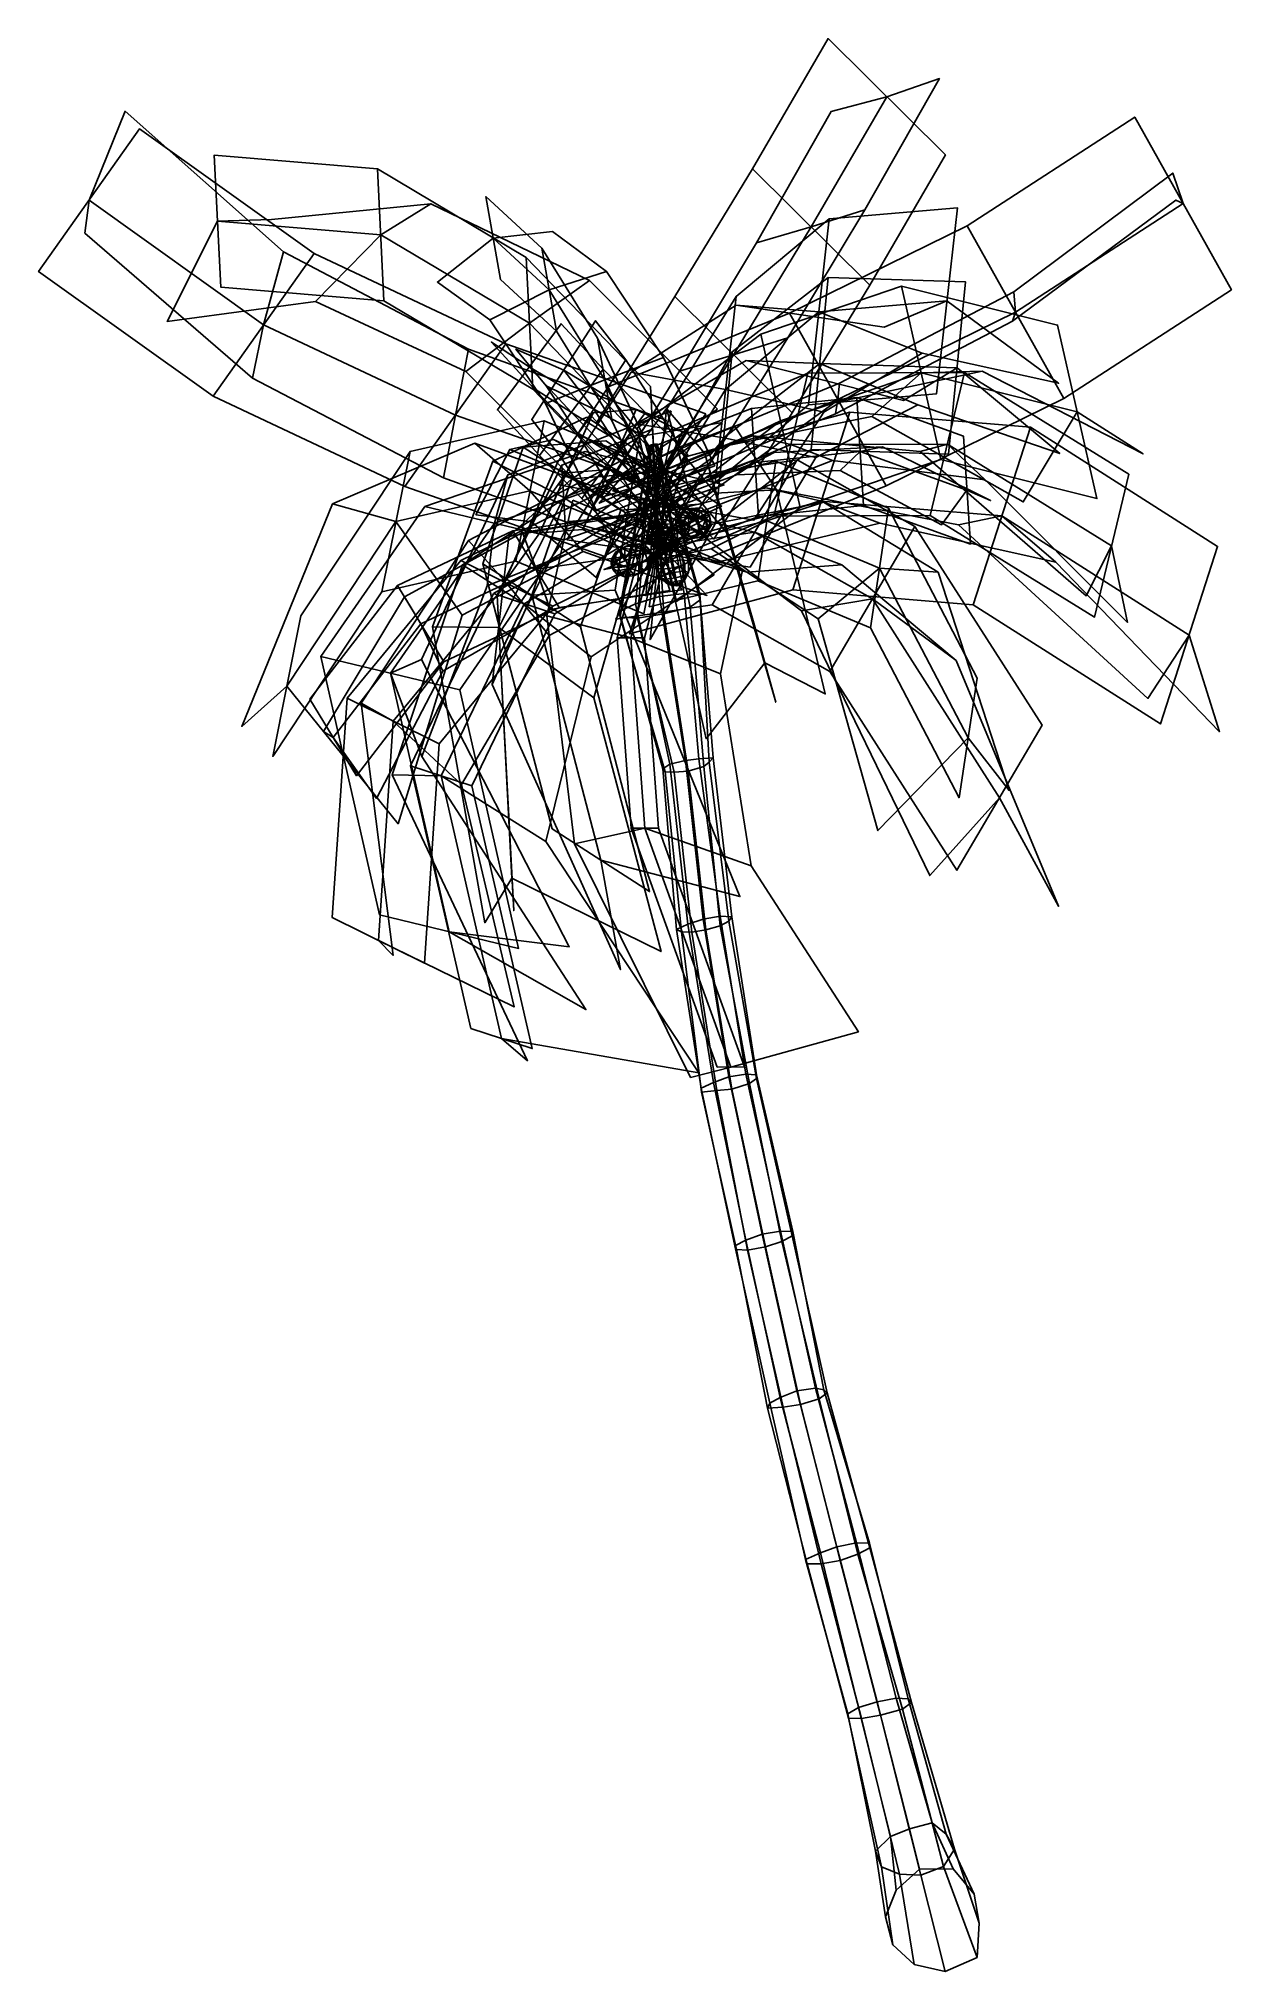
# Model space of a CAD drawing. Header units: metres. Extents: x -2.73 to 0.91, y -0.15 to 5.74.
import ezdxf

# ---------------------------------------------------------------- set-up
doc = ezdxf.new("R2010")
doc.units = ezdxf.units.M

msp = doc.modelspace()

# ---------------------------------------------------------------- linework, layer by layer
at = {"layer": 'coconut_palm4_coconuts'}
for points in [[(-0.783776, 4.270344, 1.394459), (-0.77063, 4.27952, 1.364181), (-0.753394, 4.307733, 1.383454), (-0.768849, 4.294777, 1.41115)], [(-0.77063, 4.27952, 1.364181), (-0.746514, 4.284532, 1.340368), (-0.731588, 4.308965, 1.357058), (-0.753394, 4.307733, 1.383454)], [(-0.768849, 4.294777, 1.41115), (-0.753394, 4.307733, 1.383454), (-0.722271, 4.310315, 1.40557), (-0.741895, 4.297013, 1.430303)], [(-0.753394, 4.307733, 1.383454), (-0.731588, 4.308965, 1.357058), (-0.704634, 4.311201, 1.376212), (-0.722271, 4.310315, 1.40557)], [(-0.746514, 4.284532, 1.340368), (-0.717889, 4.284036, 1.329399), (-0.709271, 4.298142, 1.339036), (-0.731588, 4.308965, 1.357058)], [(-0.741895, 4.297013, 1.430303), (-0.722271, 4.310315, 1.40557), (-0.695492, 4.285754, 1.417575), (-0.718704, 4.275743, 1.4407)], [(-0.731588, 4.308965, 1.357058), (-0.709271, 4.298142, 1.339036), (-0.69371, 4.299433, 1.350094), (-0.704634, 4.311201, 1.376212)], [(-0.722271, 4.310315, 1.40557), (-0.704634, 4.311201, 1.376212), (-0.681443, 4.28993, 1.386608), (-0.695492, 4.285754, 1.417575)], [(-0.704634, 4.311201, 1.376212), (-0.69371, 4.299433, 1.350094), (-0.68032, 4.287153, 1.356097), (-0.681443, 4.28993, 1.386608)], [(-0.871392, 4.214368, 1.26428), (-0.869879, 4.223526, 1.2313), (-0.866688, 4.255856, 1.237848), (-0.867708, 4.251701, 1.271841)], [(-0.860221, 4.209411, 1.296286), (-0.871392, 4.214368, 1.26428), (-0.867708, 4.251701, 1.271841), (-0.85703, 4.241742, 1.302834)], [(-0.869879, 4.223526, 1.2313), (-0.856087, 4.23443, 1.206185), (-0.854245, 4.253097, 1.209966), (-0.866688, 4.255856, 1.237848)], [(-0.867708, 4.251701, 1.271841), (-0.866688, 4.255856, 1.237848), (-0.841352, 4.277202, 1.238719), (-0.838451, 4.276348, 1.272846)], [(-0.85703, 4.241742, 1.302834), (-0.867708, 4.251701, 1.271841), (-0.838451, 4.276348, 1.272846), (-0.831693, 4.263087, 1.303705)], [(-0.866688, 4.255856, 1.237848), (-0.854245, 4.253097, 1.209966), (-0.839616, 4.26542, 1.210468), (-0.841352, 4.277202, 1.238719)], [(-0.837516, 4.228649, 1.322524), (-0.85703, 4.241742, 1.302834), (-0.831693, 4.263087, 1.303705), (-0.822887, 4.240973, 1.323027)], [(-0.856087, 4.23443, 1.206185), (-0.833711, 4.244161, 1.195664), (-0.854245, 4.253097, 1.209966)], [(-0.844063, 4.220356, 1.201342), (-0.833711, 4.244161, 1.195664), (-0.856087, 4.23443, 1.206185)], [(-0.854245, 4.253097, 1.209966), (-0.833711, 4.244161, 1.195664), (-0.839616, 4.26542, 1.210468)], [(-0.825217, 4.219118, 1.198272), (-0.833711, 4.244161, 1.195664), (-0.844063, 4.220356, 1.201342)], [(-0.838451, 4.276348, 1.272846), (-0.841352, 4.277202, 1.238719), (-0.80871, 4.275057, 1.233402), (-0.80076, 4.273872, 1.266707)], [(-0.841352, 4.277202, 1.238719), (-0.839616, 4.26542, 1.210468), (-0.820771, 4.264183, 1.207399), (-0.80871, 4.275057, 1.233402)], [(-0.839616, 4.26542, 1.210468), (-0.833711, 4.244161, 1.195664), (-0.820771, 4.264183, 1.207399)], [(-0.831693, 4.263087, 1.303705), (-0.838451, 4.276348, 1.272846), (-0.80076, 4.273872, 1.266707), (-0.799051, 4.260943, 1.298387)], [(-0.820771, 4.264183, 1.207399), (-0.833711, 4.244161, 1.195664), (-0.808747, 4.250108, 1.202555)], [(-0.808747, 4.250108, 1.202555), (-0.833711, 4.244161, 1.195664), (-0.810589, 4.231442, 1.198775)], [(-0.810589, 4.231442, 1.198775), (-0.833711, 4.244161, 1.195664), (-0.825217, 4.219118, 1.198272)], [(-0.822887, 4.240973, 1.323027), (-0.831693, 4.263087, 1.303705), (-0.799051, 4.260943, 1.298387), (-0.804042, 4.239735, 1.319957)], [(-0.80871, 4.275057, 1.233402), (-0.820771, 4.264183, 1.207399), (-0.808747, 4.250108, 1.202555), (-0.787884, 4.25068, 1.225012)], [(-0.787884, 4.25068, 1.225012), (-0.808747, 4.250108, 1.202555), (-0.810589, 4.231442, 1.198775), (-0.791075, 4.218349, 1.218464)], [(-0.80076, 4.273872, 1.266707), (-0.80871, 4.275057, 1.233402), (-0.787884, 4.25068, 1.225012), (-0.776713, 4.245723, 1.257019)], [(-0.804042, 4.239735, 1.319957), (-0.799051, 4.260943, 1.298387), (-0.778226, 4.236566, 1.289998), (-0.792018, 4.225661, 1.315113)], [(-0.799051, 4.260943, 1.298387), (-0.80076, 4.273872, 1.266707), (-0.776713, 4.245723, 1.257019), (-0.778226, 4.236566, 1.289998)], [(-0.776713, 4.245723, 1.257019), (-0.787884, 4.25068, 1.225012), (-0.791075, 4.218349, 1.218464), (-0.780397, 4.208391, 1.249458)], [(-0.782428, 4.259463, 1.423089), (-0.783776, 4.270344, 1.394459), (-0.768849, 4.294777, 1.41115), (-0.77381, 4.27357, 1.432726)], [(-0.777932, 4.238028, 1.390009), (-0.763882, 4.242204, 1.359042), (-0.77063, 4.27952, 1.364181), (-0.783776, 4.270344, 1.394459)], [(-0.779054, 4.240805, 1.420519), (-0.777932, 4.238028, 1.390009), (-0.783776, 4.270344, 1.394459), (-0.782428, 4.259463, 1.423089)], [(-0.766949, 4.249792, 1.4424), (-0.782428, 4.259463, 1.423089), (-0.77381, 4.27357, 1.432726)], [(-0.766949, 4.249792, 1.4424), (-0.779054, 4.240805, 1.420519), (-0.782428, 4.259463, 1.423089)], [(-0.778226, 4.236566, 1.289998), (-0.776713, 4.245723, 1.257019), (-0.780397, 4.208391, 1.249458), (-0.781416, 4.204234, 1.283449)], [(-0.766949, 4.249792, 1.4424), (-0.765665, 4.228524, 1.426522), (-0.779054, 4.240805, 1.420519)], [(-0.77381, 4.27357, 1.432726), (-0.768849, 4.294777, 1.41115), (-0.741895, 4.297013, 1.430303), (-0.758248, 4.27486, 1.443784)], [(-0.766949, 4.249792, 1.4424), (-0.77381, 4.27357, 1.432726), (-0.758248, 4.27486, 1.443784)], [(-0.763882, 4.242204, 1.359042), (-0.74067, 4.252214, 1.335917), (-0.746514, 4.284532, 1.340368), (-0.77063, 4.27952, 1.364181)], [(-0.766949, 4.249792, 1.4424), (-0.758248, 4.27486, 1.443784), (-0.744859, 4.26258, 1.449786)], [(-0.766949, 4.249792, 1.4424), (-0.744859, 4.26258, 1.449786), (-0.741485, 4.243922, 1.447217)], [(-0.766949, 4.249792, 1.4424), (-0.750103, 4.229815, 1.43758), (-0.765665, 4.228524, 1.426522)], [(-0.766949, 4.249792, 1.4424), (-0.741485, 4.243922, 1.447217), (-0.750103, 4.229815, 1.43758)], [(-0.737103, 4.217643, 1.371046), (-0.717479, 4.230944, 1.346313), (-0.74067, 4.252214, 1.335917), (-0.763882, 4.242204, 1.359042)], [(-0.758248, 4.27486, 1.443784), (-0.741895, 4.297013, 1.430303), (-0.718704, 4.275743, 1.4407), (-0.744859, 4.26258, 1.449786)], [(-0.741485, 4.243922, 1.447217), (-0.71286, 4.243426, 1.436249), (-0.727787, 4.218994, 1.419559), (-0.750103, 4.229815, 1.43758)], [(-0.74067, 4.252214, 1.335917), (-0.714516, 4.265378, 1.32683), (-0.717889, 4.284036, 1.329399), (-0.746514, 4.284532, 1.340368)], [(-0.744859, 4.26258, 1.449786), (-0.718704, 4.275743, 1.4407), (-0.71286, 4.243426, 1.436249), (-0.741485, 4.243922, 1.447217)], [(-0.717479, 4.230944, 1.346313), (-0.701126, 4.253097, 1.332832), (-0.714516, 4.265378, 1.32683), (-0.74067, 4.252214, 1.335917)], [(-0.71286, 4.243426, 1.436249), (-0.688744, 4.248437, 1.412436), (-0.70598, 4.220225, 1.393163), (-0.727787, 4.218994, 1.419559)], [(-0.718704, 4.275743, 1.4407), (-0.695492, 4.285754, 1.417575), (-0.688744, 4.248437, 1.412436), (-0.71286, 4.243426, 1.436249)], [(-0.717889, 4.284036, 1.329399), (-0.692426, 4.278166, 1.334217), (-0.709271, 4.298142, 1.339036)], [(-0.714516, 4.265378, 1.32683), (-0.692426, 4.278166, 1.334217), (-0.717889, 4.284036, 1.329399)], [(-0.690526, 4.233181, 1.365467), (-0.685565, 4.254389, 1.343891), (-0.701126, 4.253097, 1.332832), (-0.717479, 4.230944, 1.346313)], [(-0.701126, 4.253097, 1.332832), (-0.692426, 4.278166, 1.334217), (-0.714516, 4.265378, 1.32683)], [(-0.709271, 4.298142, 1.339036), (-0.692426, 4.278166, 1.334217), (-0.69371, 4.299433, 1.350094)], [(-0.688744, 4.248437, 1.412436), (-0.675599, 4.257614, 1.382158), (-0.690526, 4.233181, 1.365467), (-0.70598, 4.220225, 1.393163)], [(-0.685565, 4.254389, 1.343891), (-0.692426, 4.278166, 1.334217), (-0.701126, 4.253097, 1.332832)], [(-0.695492, 4.285754, 1.417575), (-0.681443, 4.28993, 1.386608), (-0.675599, 4.257614, 1.382158), (-0.688744, 4.248437, 1.412436)], [(-0.69371, 4.299433, 1.350094), (-0.692426, 4.278166, 1.334217), (-0.68032, 4.287153, 1.356097)], [(-0.68032, 4.287153, 1.356097), (-0.692426, 4.278166, 1.334217), (-0.676946, 4.268495, 1.353527)], [(-0.676946, 4.268495, 1.353527), (-0.692426, 4.278166, 1.334217), (-0.685565, 4.254389, 1.343891)], [(-0.675599, 4.257614, 1.382158), (-0.676946, 4.268495, 1.353527), (-0.685565, 4.254389, 1.343891), (-0.690526, 4.233181, 1.365467)], [(-0.681443, 4.28993, 1.386608), (-0.68032, 4.287153, 1.356097), (-0.676946, 4.268495, 1.353527), (-0.675599, 4.257614, 1.382158)], [(-0.96596, 4.177003, 1.269758), (-0.939008, 4.191962, 1.284715), (-0.939379, 4.16212, 1.308669), (-0.966282, 4.151163, 1.290507)], [(-0.954897, 4.182188, 1.238952), (-0.926233, 4.197947, 1.249141), (-0.939008, 4.191962, 1.284715), (-0.96596, 4.177003, 1.269758)], [(-0.939573, 4.163677, 1.21613), (-0.908538, 4.17657, 1.222787), (-0.926233, 4.197947, 1.249141), (-0.954897, 4.182188, 1.238952)], [(-0.939008, 4.191962, 1.284715), (-0.906381, 4.196007, 1.294354), (-0.906703, 4.170164, 1.3151), (-0.939379, 4.16212, 1.308669)], [(-0.926233, 4.197947, 1.249141), (-0.895317, 4.201189, 1.263545), (-0.906381, 4.196007, 1.294354), (-0.939008, 4.191962, 1.284715)], [(-0.908538, 4.17657, 1.222787), (-0.879994, 4.182678, 1.240724), (-0.895317, 4.201189, 1.263545), (-0.926233, 4.197947, 1.249141)], [(-0.906381, 4.196007, 1.294354), (-0.876823, 4.188055, 1.296095), (-0.877008, 4.173133, 1.308071), (-0.906703, 4.170164, 1.3151)], [(-0.895317, 4.201189, 1.263545), (-0.870435, 4.191048, 1.278308), (-0.876823, 4.188055, 1.296095), (-0.906381, 4.196007, 1.294354)], [(-0.879994, 4.182678, 1.240724), (-0.861588, 4.180359, 1.265131), (-0.870435, 4.191048, 1.278308), (-0.895317, 4.201189, 1.263545)], [(-0.876823, 4.188055, 1.296095), (-0.858253, 4.170239, 1.289474), (-0.877008, 4.173133, 1.308071)], [(-0.870435, 4.191048, 1.278308), (-0.858253, 4.170239, 1.289474), (-0.876823, 4.188055, 1.296095)], [(-0.847345, 4.186219, 1.254592), (-0.849054, 4.199148, 1.222911), (-0.869879, 4.223526, 1.2313), (-0.871392, 4.214368, 1.26428)], [(-0.839395, 4.185033, 1.287896), (-0.847345, 4.186219, 1.254592), (-0.871392, 4.214368, 1.26428), (-0.860221, 4.209411, 1.296286)], [(-0.861588, 4.180359, 1.265131), (-0.858253, 4.170239, 1.289474), (-0.870435, 4.191048, 1.278308)], [(-0.849054, 4.199148, 1.222911), (-0.844063, 4.220356, 1.201342), (-0.856087, 4.23443, 1.206185), (-0.869879, 4.223526, 1.2313)], [(-0.839358, 4.209983, 1.318743), (-0.860221, 4.209411, 1.296286), (-0.85703, 4.241742, 1.302834), (-0.837516, 4.228649, 1.322524)], [(-0.827334, 4.195909, 1.313899), (-0.839395, 4.185033, 1.287896), (-0.860221, 4.209411, 1.296286), (-0.839358, 4.209983, 1.318743)], [(-0.816412, 4.197004, 1.217594), (-0.825217, 4.219118, 1.198272), (-0.844063, 4.220356, 1.201342), (-0.849054, 4.199148, 1.222911)], [(-0.809654, 4.183743, 1.248452), (-0.816412, 4.197004, 1.217594), (-0.849054, 4.199148, 1.222911), (-0.847345, 4.186219, 1.254592)], [(-0.806753, 4.182889, 1.282579), (-0.809654, 4.183743, 1.248452), (-0.847345, 4.186219, 1.254592), (-0.839395, 4.185033, 1.287896)], [(-0.842369, 4.161293, 1.53317), (-0.829225, 4.188633, 1.528741), (-0.823431, 4.193591, 1.546289), (-0.832333, 4.16988, 1.563565)], [(-0.827597, 4.157907, 1.503697), (-0.820697, 4.186678, 1.511725), (-0.829225, 4.188633, 1.528741), (-0.842369, 4.161293, 1.53317)], [(-0.808489, 4.194671, 1.31083), (-0.806753, 4.182889, 1.282579), (-0.839395, 4.185033, 1.287896), (-0.827334, 4.195909, 1.313899)], [(-0.814394, 4.215931, 1.325635), (-0.839358, 4.209983, 1.318743), (-0.837516, 4.228649, 1.322524)], [(-0.814394, 4.215931, 1.325635), (-0.827334, 4.195909, 1.313899), (-0.839358, 4.209983, 1.318743)], [(-0.814394, 4.215931, 1.325635), (-0.837516, 4.228649, 1.322524), (-0.822887, 4.240973, 1.323027)], [(-0.832333, 4.16988, 1.563565), (-0.823431, 4.193591, 1.546289), (-0.806707, 4.198648, 1.554091), (-0.803366, 4.178638, 1.577077)], [(-0.820697, 4.186678, 1.511725), (-0.806514, 4.202394, 1.527785), (-0.829225, 4.188633, 1.528741)], [(-0.829225, 4.188633, 1.528741), (-0.806514, 4.202394, 1.527785), (-0.823431, 4.193591, 1.546289)], [(-0.796669, 4.161705, 1.49241), (-0.80284, 4.188872, 1.505209), (-0.820697, 4.186678, 1.511725), (-0.827597, 4.157907, 1.503697)], [(-0.814394, 4.215931, 1.325635), (-0.808489, 4.194671, 1.31083), (-0.827334, 4.195909, 1.313899)], [(-0.791075, 4.218349, 1.218464), (-0.810589, 4.231442, 1.198775), (-0.825217, 4.219118, 1.198272), (-0.816412, 4.197004, 1.217594)], [(-0.823431, 4.193591, 1.546289), (-0.806514, 4.202394, 1.527785), (-0.806707, 4.198648, 1.554091)], [(-0.814394, 4.215931, 1.325635), (-0.822887, 4.240973, 1.323027), (-0.804042, 4.239735, 1.319957)], [(-0.80284, 4.188872, 1.505209), (-0.806514, 4.202394, 1.527785), (-0.820697, 4.186678, 1.511725)], [(-0.780397, 4.208391, 1.249458), (-0.791075, 4.218349, 1.218464), (-0.816412, 4.197004, 1.217594), (-0.809654, 4.183743, 1.248452)], [(-0.814394, 4.215931, 1.325635), (-0.804042, 4.239735, 1.319957), (-0.792018, 4.225661, 1.315113)], [(-0.814394, 4.215931, 1.325635), (-0.792018, 4.225661, 1.315113), (-0.79386, 4.206994, 1.311332)], [(-0.814394, 4.215931, 1.325635), (-0.79386, 4.206994, 1.311332), (-0.808489, 4.194671, 1.31083)], [(-0.781416, 4.204234, 1.283449), (-0.780397, 4.208391, 1.249458), (-0.809654, 4.183743, 1.248452), (-0.806753, 4.182889, 1.282579)], [(-0.79386, 4.206994, 1.311332), (-0.781416, 4.204234, 1.283449), (-0.806753, 4.182889, 1.282579), (-0.808489, 4.194671, 1.31083)], [(-0.806707, 4.198648, 1.554091), (-0.806514, 4.202394, 1.527785), (-0.78885, 4.200841, 1.547575)], [(-0.803366, 4.178638, 1.577077), (-0.806707, 4.198648, 1.554091), (-0.78885, 4.200841, 1.547575), (-0.772438, 4.182437, 1.565791)], [(-0.780322, 4.198887, 1.530559), (-0.806514, 4.202394, 1.527785), (-0.786116, 4.193928, 1.51301)], [(-0.786116, 4.193928, 1.51301), (-0.806514, 4.202394, 1.527785), (-0.80284, 4.188872, 1.505209)], [(-0.78885, 4.200841, 1.547575), (-0.806514, 4.202394, 1.527785), (-0.780322, 4.198887, 1.530559)], [(-0.767702, 4.170464, 1.505923), (-0.786116, 4.193928, 1.51301), (-0.80284, 4.188872, 1.505209), (-0.796669, 4.161705, 1.49241)], [(-0.792018, 4.225661, 1.315113), (-0.778226, 4.236566, 1.289998), (-0.781416, 4.204234, 1.283449), (-0.79386, 4.206994, 1.311332)], [(-0.772438, 4.182437, 1.565791), (-0.78885, 4.200841, 1.547575), (-0.780322, 4.198887, 1.530559), (-0.757665, 4.179051, 1.536318)], [(-0.757665, 4.179051, 1.536318), (-0.780322, 4.198887, 1.530559), (-0.786116, 4.193928, 1.51301), (-0.767702, 4.170464, 1.505923)], [(-0.765665, 4.228524, 1.426522), (-0.754741, 4.216757, 1.400405), (-0.777932, 4.238028, 1.390009), (-0.779054, 4.240805, 1.420519)], [(-0.754741, 4.216757, 1.400405), (-0.737103, 4.217643, 1.371046), (-0.763882, 4.242204, 1.359042), (-0.777932, 4.238028, 1.390009)], [(-0.750103, 4.229815, 1.43758), (-0.727787, 4.218994, 1.419559), (-0.754741, 4.216757, 1.400405), (-0.765665, 4.228524, 1.426522)], [(-0.727787, 4.218994, 1.419559), (-0.70598, 4.220225, 1.393163), (-0.737103, 4.217643, 1.371046), (-0.754741, 4.216757, 1.400405)], [(-0.70598, 4.220225, 1.393163), (-0.690526, 4.233181, 1.365467), (-0.717479, 4.230944, 1.346313), (-0.737103, 4.217643, 1.371046)], [(-0.980018, 4.155143, 1.253498), (-0.96596, 4.177003, 1.269758), (-0.966282, 4.151163, 1.290507), (-0.980204, 4.140224, 1.265477)], [(-0.980018, 4.155143, 1.253498), (-0.980204, 4.140224, 1.265477), (-0.977413, 4.132236, 1.240287)], [(-0.980204, 4.140224, 1.265477), (-0.966282, 4.151163, 1.290507), (-0.955673, 4.119797, 1.289037), (-0.974079, 4.122115, 1.264628)], [(-0.980204, 4.140224, 1.265477), (-0.974079, 4.122115, 1.264628), (-0.977413, 4.132236, 1.240287)], [(-0.973631, 4.158137, 1.235713), (-0.954897, 4.182188, 1.238952), (-0.96596, 4.177003, 1.269758), (-0.980018, 4.155143, 1.253498)], [(-0.973631, 4.158137, 1.235713), (-0.980018, 4.155143, 1.253498), (-0.977413, 4.132236, 1.240287)], [(-0.964784, 4.147449, 1.222537), (-0.973631, 4.158137, 1.235713), (-0.977413, 4.132236, 1.240287)], [(-0.958659, 4.12934, 1.221687), (-0.964784, 4.147449, 1.222537), (-0.977413, 4.132236, 1.240287)], [(-0.974079, 4.122115, 1.264628), (-0.965231, 4.111427, 1.251452), (-0.977413, 4.132236, 1.240287)], [(-0.965231, 4.111427, 1.251452), (-0.958844, 4.114421, 1.233666), (-0.977413, 4.132236, 1.240287)], [(-0.958844, 4.114421, 1.233666), (-0.958659, 4.12934, 1.221687), (-0.977413, 4.132236, 1.240287)], [(-0.964784, 4.147449, 1.222537), (-0.939573, 4.163677, 1.21613), (-0.954897, 4.182188, 1.238952), (-0.973631, 4.158137, 1.235713)], [(-0.966282, 4.151163, 1.290507), (-0.939379, 4.16212, 1.308669), (-0.927129, 4.125904, 1.306973), (-0.955673, 4.119797, 1.289037)], [(-0.958659, 4.12934, 1.221687), (-0.928964, 4.132311, 1.21466), (-0.939573, 4.163677, 1.21613), (-0.964784, 4.147449, 1.222537)], [(-0.958844, 4.114421, 1.233666), (-0.929286, 4.106469, 1.235407), (-0.928964, 4.132311, 1.21466), (-0.958659, 4.12934, 1.221687)], [(-0.955673, 4.119797, 1.289037), (-0.927129, 4.125904, 1.306973), (-0.909434, 4.10453, 1.280622), (-0.94035, 4.101285, 1.266215)], [(-0.928964, 4.132311, 1.21466), (-0.896288, 4.140356, 1.221093), (-0.908538, 4.17657, 1.222787), (-0.939573, 4.163677, 1.21613)], [(-0.939379, 4.16212, 1.308669), (-0.906703, 4.170164, 1.3151), (-0.896094, 4.138799, 1.31363), (-0.927129, 4.125904, 1.306973)], [(-0.929286, 4.106469, 1.235407), (-0.896659, 4.110513, 1.245046), (-0.896288, 4.140356, 1.221093), (-0.928964, 4.132311, 1.21466)], [(-0.927129, 4.125904, 1.306973), (-0.896094, 4.138799, 1.31363), (-0.88077, 4.120288, 1.290809), (-0.909434, 4.10453, 1.280622)], [(-0.909434, 4.10453, 1.280622), (-0.88077, 4.120288, 1.290809), (-0.869706, 4.125471, 1.260001), (-0.896659, 4.110513, 1.245046)], [(-0.896288, 4.140356, 1.221093), (-0.869384, 4.151314, 1.239254), (-0.879994, 4.182678, 1.240724), (-0.908538, 4.17657, 1.222787)], [(-0.906703, 4.170164, 1.3151), (-0.877008, 4.173133, 1.308071), (-0.870884, 4.155027, 1.307226), (-0.896094, 4.138799, 1.31363)], [(-0.896659, 4.110513, 1.245046), (-0.869706, 4.125471, 1.260001), (-0.869384, 4.151314, 1.239254), (-0.896288, 4.140356, 1.221093)], [(-0.896094, 4.138799, 1.31363), (-0.870884, 4.155027, 1.307226), (-0.862036, 4.144339, 1.294049), (-0.88077, 4.120288, 1.290809)], [(-0.88077, 4.120288, 1.290809), (-0.862036, 4.144339, 1.294049), (-0.855649, 4.147333, 1.276263), (-0.869706, 4.125471, 1.260001)], [(-0.869384, 4.151314, 1.239254), (-0.855462, 4.162251, 1.264283), (-0.861588, 4.180359, 1.265131), (-0.879994, 4.182678, 1.240724)], [(-0.877008, 4.173133, 1.308071), (-0.858253, 4.170239, 1.289474), (-0.870884, 4.155027, 1.307226)], [(-0.870884, 4.155027, 1.307226), (-0.858253, 4.170239, 1.289474), (-0.862036, 4.144339, 1.294049)], [(-0.869706, 4.125471, 1.260001), (-0.855649, 4.147333, 1.276263), (-0.855462, 4.162251, 1.264283), (-0.869384, 4.151314, 1.239254)], [(-0.862036, 4.144339, 1.294049), (-0.858253, 4.170239, 1.289474), (-0.855649, 4.147333, 1.276263)], [(-0.855462, 4.162251, 1.264283), (-0.858253, 4.170239, 1.289474), (-0.861588, 4.180359, 1.265131)], [(-0.855649, 4.147333, 1.276263), (-0.858253, 4.170239, 1.289474), (-0.855462, 4.162251, 1.264283)], [(-0.842424, 4.127697, 1.539885), (-0.842369, 4.161293, 1.53317), (-0.832333, 4.16988, 1.563565), (-0.830835, 4.137612, 1.574982)], [(-0.825366, 4.123786, 1.505852), (-0.827597, 4.157907, 1.503697), (-0.842369, 4.161293, 1.53317), (-0.842424, 4.127697, 1.539885)], [(-0.829375, 4.096848, 1.547086), (-0.842424, 4.127697, 1.539885), (-0.830835, 4.137612, 1.574982), (-0.819339, 4.105436, 1.577482)], [(-0.814603, 4.093462, 1.517614), (-0.825366, 4.123786, 1.505852), (-0.842424, 4.127697, 1.539885), (-0.829375, 4.096848, 1.547086)], [(-0.830835, 4.137612, 1.574982), (-0.832333, 4.16988, 1.563565), (-0.803366, 4.178638, 1.577077), (-0.797387, 4.147726, 1.590585)], [(-0.819339, 4.105436, 1.577482), (-0.830835, 4.137612, 1.574982), (-0.797387, 4.147726, 1.590585), (-0.790372, 4.114194, 1.590994)], [(-0.789654, 4.128173, 1.49282), (-0.796669, 4.161705, 1.49241), (-0.827597, 4.157907, 1.503697), (-0.825366, 4.123786, 1.505852)], [(-0.783675, 4.09726, 1.506328), (-0.789654, 4.128173, 1.49282), (-0.825366, 4.123786, 1.505852), (-0.814603, 4.093462, 1.517614)], [(-0.797387, 4.147726, 1.590585), (-0.803366, 4.178638, 1.577077), (-0.772438, 4.182437, 1.565791), (-0.761674, 4.152112, 1.577552)], [(-0.790372, 4.114194, 1.590994), (-0.797387, 4.147726, 1.590585), (-0.761674, 4.152112, 1.577552), (-0.759444, 4.117993, 1.579708)], [(-0.756206, 4.138286, 1.508422), (-0.767702, 4.170464, 1.505923), (-0.796669, 4.161705, 1.49241), (-0.789654, 4.128173, 1.49282)], [(-0.754708, 4.106019, 1.51984), (-0.756206, 4.138286, 1.508422), (-0.789654, 4.128173, 1.49282), (-0.783675, 4.09726, 1.506328)], [(-0.761674, 4.152112, 1.577552), (-0.772438, 4.182437, 1.565791), (-0.757665, 4.179051, 1.536318), (-0.744617, 4.148202, 1.54352)], [(-0.744617, 4.148202, 1.54352), (-0.757665, 4.179051, 1.536318), (-0.767702, 4.170464, 1.505923), (-0.756206, 4.138286, 1.508422)], [(-0.759444, 4.117993, 1.579708), (-0.761674, 4.152112, 1.577552), (-0.744617, 4.148202, 1.54352), (-0.744671, 4.114606, 1.550235)], [(-0.744671, 4.114606, 1.550235), (-0.744617, 4.148202, 1.54352), (-0.756206, 4.138286, 1.508422), (-0.754708, 4.106019, 1.51984)], [(-0.974079, 4.122115, 1.264628), (-0.955673, 4.119797, 1.289037), (-0.94035, 4.101285, 1.266215), (-0.965231, 4.111427, 1.251452)], [(-0.965231, 4.111427, 1.251452), (-0.94035, 4.101285, 1.266215), (-0.929286, 4.106469, 1.235407), (-0.958844, 4.114421, 1.233666)], [(-0.94035, 4.101285, 1.266215), (-0.909434, 4.10453, 1.280622), (-0.896659, 4.110513, 1.245046), (-0.929286, 4.106469, 1.235407)], [(-0.806719, 4.077013, 1.552846), (-0.829375, 4.096848, 1.547086), (-0.819339, 4.105436, 1.577482), (-0.800925, 4.081971, 1.570395)], [(-0.79819, 4.075057, 1.53583), (-0.814603, 4.093462, 1.517614), (-0.829375, 4.096848, 1.547086), (-0.806719, 4.077013, 1.552846)], [(-0.800925, 4.081971, 1.570395), (-0.819339, 4.105436, 1.577482), (-0.790372, 4.114194, 1.590994), (-0.784201, 4.087027, 1.578196)], [(-0.780334, 4.07725, 1.529314), (-0.783675, 4.09726, 1.506328), (-0.814603, 4.093462, 1.517614), (-0.79819, 4.075057, 1.53583)], [(-0.806719, 4.077013, 1.552846), (-0.800925, 4.081971, 1.570395), (-0.780526, 4.073505, 1.555619)], [(-0.79819, 4.075057, 1.53583), (-0.806719, 4.077013, 1.552846), (-0.780526, 4.073505, 1.555619)], [(-0.800925, 4.081971, 1.570395), (-0.784201, 4.087027, 1.578196), (-0.780526, 4.073505, 1.555619)], [(-0.780334, 4.07725, 1.529314), (-0.79819, 4.075057, 1.53583), (-0.780526, 4.073505, 1.555619)], [(-0.784201, 4.087027, 1.578196), (-0.790372, 4.114194, 1.590994), (-0.759444, 4.117993, 1.579708), (-0.766344, 4.089221, 1.57168)], [(-0.784201, 4.087027, 1.578196), (-0.766344, 4.089221, 1.57168), (-0.780526, 4.073505, 1.555619)], [(-0.76361, 4.082307, 1.537115), (-0.754708, 4.106019, 1.51984), (-0.783675, 4.09726, 1.506328), (-0.780334, 4.07725, 1.529314)], [(-0.766344, 4.089221, 1.57168), (-0.757815, 4.087265, 1.554664), (-0.780526, 4.073505, 1.555619)], [(-0.757815, 4.087265, 1.554664), (-0.76361, 4.082307, 1.537115), (-0.780526, 4.073505, 1.555619)], [(-0.76361, 4.082307, 1.537115), (-0.780334, 4.07725, 1.529314), (-0.780526, 4.073505, 1.555619)], [(-0.766344, 4.089221, 1.57168), (-0.759444, 4.117993, 1.579708), (-0.744671, 4.114606, 1.550235), (-0.757815, 4.087265, 1.554664)], [(-0.757815, 4.087265, 1.554664), (-0.744671, 4.114606, 1.550235), (-0.754708, 4.106019, 1.51984), (-0.76361, 4.082307, 1.537115)]]:
    msp.add_3dface(points, dxfattribs=at)
at = {"layer": 'coconut_palm4_leaves'}
for points in [[(-0.54991, 5.344562, 0.994962), (-0.192088, 4.99002, 0.797073), (0.038385, 5.386932, 0.521425), (-0.319437, 5.741474, 0.719314)], [(-0.207124, 5.219646, 1.105478), (-0.370999, 5.167291, 0.896018), (-0.140526, 5.564204, 0.620369), (0.020385, 5.619593, 0.832924)], [(-0.370999, 5.167291, 0.896018), (-0.537507, 5.118518, 0.689257), (-0.309404, 5.519449, 0.415995), (-0.140526, 5.564204, 0.620369)], [(-1.979397, 5.091822, 1.363648), (-2.040629, 4.869101, 1.620028), (-2.572809, 5.248724, 1.725195), (-2.462972, 5.520218, 1.476443)], [(0.105417, 5.170513, 1.343911), (0.399983, 4.643965, 1.419529), (0.910581, 4.975964, 1.398137), (0.616015, 5.502512, 1.322518)], [(-1.886866, 5.086512, 1.80772), (-2.194392, 4.651688, 1.432336), (-2.726572, 5.031311, 1.537503), (-2.419046, 5.466136, 1.912887)], [(-1.693679, 5.344515, 1.325164), (-1.673451, 4.9427, 0.983183), (-2.17145, 4.984152, 0.644666), (-2.191678, 5.385967, 0.986646)], [(-1.239622, 5.074528, 1.541682), (-1.219394, 4.672713, 1.199702), (-1.673451, 4.9427, 0.983183), (-1.693679, 5.344515, 1.325164)], [(-0.786084, 4.955329, 1.27646), (-0.428262, 4.600786, 1.078571), (-0.192088, 4.99002, 0.797073), (-0.54991, 5.344562, 0.994962)], [(0.246805, 4.969363, 1.688156), (0.2527, 4.907239, 1.38172), (0.763298, 5.239238, 1.360327), (0.7321, 5.331641, 1.676212)], [(-2.040629, 4.869101, 1.620028), (-2.074851, 4.70643, 1.887452), (-2.585719, 5.148564, 2.004457), (-2.572809, 5.248724, 1.725195)], [(-1.192051, 5.102357, 1.229925), (-1.147243, 4.849315, 0.95817), (-1.317902, 5.007223, 0.618114), (-1.362711, 5.260265, 0.889869)], [(0.2527, 4.907239, 1.38172), (0.243148, 4.880378, 1.084065), (0.741629, 5.249368, 1.071235), (0.763298, 5.239238, 1.360327)], [(-1.683565, 5.143607, 1.154174), (-1.88253, 4.939702, 1.278718), (-2.33456, 4.879066, 0.93246), (-2.181564, 5.18506, 0.815656)], [(-1.53058, 5.237499, 0.953204), (-1.683565, 5.143607, 1.154174), (-2.181564, 5.18506, 0.815656), (-2.016252, 5.189723, 0.588069)], [(-1.047113, 5.003814, 1.205089), (-1.229508, 4.873621, 1.370692), (-1.683565, 5.143607, 1.154174), (-1.53058, 5.237499, 0.953204)], [(-0.599844, 4.955781, 1.813539), (-0.66357, 4.388204, 2.018009), (-0.37936, 4.62485, 2.525034), (-0.315634, 5.192427, 2.320565)], [(-0.441999, 4.829248, 1.385611), (-0.607173, 4.778058, 1.177516), (-0.370999, 5.167291, 0.896018), (-0.207124, 5.219646, 1.105478)], [(-0.315634, 5.192427, 2.320565), (-0.37936, 4.62485, 2.525034), (0.01138, 4.65821, 3.061592), (0.075106, 5.225788, 2.857123)], [(-1.229508, 4.873621, 1.370692), (-1.424132, 4.726771, 1.52097), (-1.88253, 4.939702, 1.278718), (-1.683565, 5.143607, 1.154174)], [(-1.169647, 4.975836, 1.094047), (-1.350373, 4.884122, 1.108092), (-1.51053, 4.999271, 0.758219), (-1.340307, 5.133744, 0.753992)], [(-0.994474, 5.031331, 1.030451), (-1.169647, 4.975836, 1.094047), (-1.340307, 5.133744, 0.753992), (-1.159565, 5.153438, 0.672971)], [(-0.607173, 4.778058, 1.177516), (-0.772784, 4.727469, 0.969867), (-0.537507, 5.118518, 0.689257), (-0.370999, 5.167291, 0.896018)], [(-0.436809, 4.904846, 1.382228), (-0.142243, 4.378298, 1.457847), (0.399983, 4.643965, 1.419529), (0.105417, 5.170513, 1.343911)], [(-1.302023, 4.811089, 1.721425), (-1.609549, 4.376264, 1.346041), (-2.194392, 4.651688, 1.432336), (-1.886866, 5.086512, 1.80772)], [(-1.415638, 4.795306, 1.274057), (-1.455786, 4.593676, 1.533733), (-2.040629, 4.869101, 1.620028), (-1.979397, 5.091822, 1.363648)], [(-0.86074, 4.680809, 1.655523), (-0.840512, 4.278994, 1.313542), (-1.219394, 4.672713, 1.199702), (-1.239622, 5.074528, 1.541682)], [(-1.022533, 4.828201, 1.458546), (-0.977725, 4.57516, 1.186791), (-1.147243, 4.849315, 0.95817), (-1.192051, 5.102357, 1.229925)], [(-0.821141, 4.769042, 1.281001), (-1.000129, 4.70168, 1.322669), (-1.169647, 4.975836, 1.094047), (-0.994474, 5.031331, 1.030451)], [(-0.611683, 4.786954, 1.730184), (-0.663118, 4.262508, 1.911679), (-0.370428, 4.489363, 2.372954), (-0.318994, 5.013809, 2.191458)], [(-0.318994, 5.013809, 2.191458), (-0.370428, 4.489363, 2.372954), (0.048485, 4.475224, 2.859376), (0.099919, 4.999671, 2.67788)], [(-1.000129, 4.70168, 1.322669), (-1.180946, 4.629348, 1.354489), (-1.350373, 4.884122, 1.108092), (-1.169647, 4.975836, 1.094047)], [(-0.656159, 4.611933, 1.328263), (-0.850626, 4.479901, 1.484533), (-1.229508, 4.873621, 1.370692), (-1.047113, 5.003814, 1.205089)], [(-1.025489, 4.570529, 1.561269), (-0.667667, 4.215987, 1.363379), (-0.428262, 4.600786, 1.078571), (-0.786084, 4.955329, 1.27646)], [(-0.811637, 4.611166, 1.343203), (-0.875363, 4.043588, 1.547672), (-0.66357, 4.388204, 2.018009), (-0.599844, 4.955781, 1.813539)], [(-0.523914, 4.840763, 1.070328), (-0.404045, 4.311997, 1.140705), (0.024728, 4.458126, 0.765591), (-0.095141, 4.986891, 0.695214)], [(-0.284349, 4.69104, 1.722444), (-0.289526, 4.641572, 1.420037), (0.2527, 4.907239, 1.38172), (0.246805, 4.969363, 1.688156)], [(-0.095141, 4.986891, 0.695214), (0.024728, 4.458126, 0.765591), (0.500699, 4.339302, 0.348942), (0.380831, 4.868067, 0.278564)], [(-0.994869, 4.678107, 1.430045), (-0.700303, 4.151559, 1.505663), (-0.142243, 4.378298, 1.457847), (-0.436809, 4.904846, 1.382228)], [(-0.919643, 4.724723, 2.010782), (-0.631707, 4.671993, 1.915774), (-0.347497, 4.908639, 2.4228), (-0.59944, 4.929227, 2.547874)], [(-0.631707, 4.671993, 1.915774), (-0.332001, 4.602767, 1.827308), (-0.031965, 4.782229, 2.323887), (-0.347497, 4.908639, 2.4228)], [(-0.59944, 4.929227, 2.547874), (-0.347497, 4.908639, 2.4228), (0.043243, 4.941999, 2.959358), (-0.147857, 4.862017, 3.109837)], [(-0.347497, 4.908639, 2.4228), (-0.031965, 4.782229, 2.323887), (0.383544, 4.690766, 2.824675), (0.043243, 4.941999, 2.959358)], [(-0.289526, 4.641572, 1.420037), (-0.29703, 4.59809, 1.119074), (0.243148, 4.880378, 1.084065), (0.2527, 4.907239, 1.38172)], [(-1.455786, 4.593676, 1.533733), (-1.492051, 4.402315, 1.795334), (-2.074851, 4.70643, 1.887452), (-2.040629, 4.869101, 1.620028)], [(-0.850626, 4.479901, 1.484533), (-1.045093, 4.34787, 1.640802), (-1.424132, 4.726771, 1.52097), (-1.229508, 4.873621, 1.370692)], [(-1.004666, 4.733383, 1.968565), (-1.199192, 4.470876, 2.006287), (-1.327772, 4.609884, 2.270842), (-1.133245, 4.87239, 2.233119)], [(-0.936009, 4.76233, 2.028621), (-1.131003, 4.461611, 2.101155), (-1.22296, 4.580799, 2.431881), (-1.027966, 4.881518, 2.359348)], [(-0.901692, 4.554482, 1.400694), (-0.781824, 4.025717, 1.471071), (-0.404045, 4.311997, 1.140705), (-0.523914, 4.840763, 1.070328)], [(-0.692203, 4.597581, 1.646661), (-0.999729, 4.162756, 1.271277), (-1.609549, 4.376264, 1.346041), (-1.302023, 4.811089, 1.721425)], [(-0.812623, 4.57832, 1.198917), (-0.845966, 4.380168, 1.458969), (-1.455786, 4.593676, 1.533733), (-1.415638, 4.795306, 1.274057)], [(-1.217859, 4.676032, 1.896068), (-1.101929, 4.60213, 1.987426), (-1.230508, 4.741137, 2.251981), (-1.345867, 4.816572, 2.158583)], [(-1.178994, 4.682816, 1.986304), (-1.033506, 4.61197, 2.064888), (-1.125463, 4.731159, 2.395615), (-1.271274, 4.795207, 2.325416)], [(-0.867987, 4.498486, 1.592744), (-0.823179, 4.245444, 1.320989), (-0.977725, 4.57516, 1.186791), (-1.022533, 4.828201, 1.458546)], [(-0.846578, 4.393258, 1.462324), (-1.012071, 4.342207, 1.254572), (-0.772784, 4.727469, 0.969867), (-0.607173, 4.778058, 1.177516)], [(-0.810504, 4.433807, 1.314757), (-0.861938, 3.909362, 1.496252), (-0.663118, 4.262508, 1.911679), (-0.611683, 4.786954, 1.730184)], [(-0.681085, 4.444309, 1.670076), (-0.846578, 4.393258, 1.462324), (-0.607173, 4.778058, 1.177516), (-0.441999, 4.829248, 1.385611)], [(-1.101929, 4.60213, 1.987426), (-0.985943, 4.530287, 2.077816), (-1.11495, 4.67185, 2.342408), (-1.230508, 4.741137, 2.251981)], [(-0.875865, 4.601659, 1.700528), (-1.070392, 4.339152, 1.738251), (-1.199192, 4.470876, 2.006287), (-1.004666, 4.733383, 1.968565)], [(-1.141637, 4.380923, 1.527365), (-0.8435, 4.327377, 1.445437), (-0.631707, 4.671993, 1.915774), (-0.919643, 4.724723, 2.010782)], [(-0.84116, 4.615407, 1.711513), (-1.036155, 4.314687, 1.784047), (-1.131003, 4.461611, 2.101155), (-0.936009, 4.76233, 2.028621)], [(-1.033506, 4.61197, 2.064888), (-0.88717, 4.532509, 2.147952), (-0.976807, 4.640838, 2.478198), (-1.125463, 4.731159, 2.395615)], [(-0.664705, 4.439672, 1.420915), (-0.845583, 4.371965, 1.456866), (-1.000129, 4.70168, 1.322669), (-0.821141, 4.769042, 1.281001)], [(-0.904229, 4.5673, 1.917267), (-0.637401, 4.524731, 1.820932), (-0.344711, 4.751586, 2.282206), (-0.568589, 4.760646, 2.411971)], [(-0.791551, 4.54809, 1.429532), (-0.895726, 4.112613, 1.462868), (-0.484689, 4.286097, 1.673408), (-0.380513, 4.721573, 1.640071)], [(-0.637401, 4.524731, 1.820932), (-0.356101, 4.464302, 1.732489), (-0.045847, 4.625384, 2.180728), (-0.344711, 4.751586, 2.282206)], [(-0.463979, 4.57638, 1.105517), (-0.619468, 4.502109, 0.86608), (-0.185954, 4.589136, 0.486765), (-0.035207, 4.722508, 0.730402)], [(-0.568589, 4.760646, 2.411971), (-0.344711, 4.751586, 2.282206), (0.074202, 4.737447, 2.768628), (-0.089056, 4.638001, 2.914179)], [(-0.380513, 4.721573, 1.640071), (-0.484689, 4.286097, 1.673408), (-0.007611, 4.287762, 1.85512), (0.096564, 4.723239, 1.821783)], [(-0.300155, 4.63076, 1.337641), (-0.463979, 4.57638, 1.105517), (-0.035207, 4.722508, 0.730402), (0.150987, 4.728003, 0.942908)], [(-0.344711, 4.751586, 2.282206), (-0.045847, 4.625384, 2.180728), (0.387247, 4.476376, 2.614689), (0.074202, 4.737447, 2.768628)], [(-0.035207, 4.722508, 0.730402), (-0.185954, 4.589136, 0.486765), (0.276214, 4.329209, 0.082074), (0.440765, 4.603685, 0.313753)], [(0.150987, 4.728003, 0.942908), (-0.035207, 4.722508, 0.730402), (0.440765, 4.603685, 0.313753), (0.641257, 4.475314, 0.51363)], [(0.096564, 4.723239, 1.821783), (-0.007611, 4.287762, 1.85512), (0.493261, 3.978018, 1.948162), (0.597436, 4.413495, 1.914826)], [(-1.089415, 4.543784, 1.629132), (-0.973129, 4.470407, 1.71939), (-1.101929, 4.60213, 1.987426), (-1.217859, 4.676032, 1.896068)], [(-0.845583, 4.371965, 1.456866), (-1.026461, 4.304258, 1.492817), (-1.180946, 4.629348, 1.354489), (-1.000129, 4.70168, 1.322669)], [(-1.083611, 4.538025, 1.664444), (-0.938658, 4.465046, 1.74778), (-1.033506, 4.61197, 2.064888), (-1.178994, 4.682816, 1.986304)], [(-0.838958, 4.462221, 1.76934), (-0.847586, 4.414833, 1.467854), (-0.289526, 4.641572, 1.420037), (-0.284349, 4.69104, 1.722444)], [(-0.8435, 4.327377, 1.445437), (-0.545363, 4.27383, 1.36351), (-0.332001, 4.602767, 1.827308), (-0.631707, 4.671993, 1.915774)], [(-0.797574, 4.606726, 1.257232), (-0.848392, 4.432089, 1.472277), (-1.336818, 4.264126, 1.26329), (-1.295532, 4.411766, 1.03705)], [(-1.035628, 4.600516, 2.29385), (-1.197795, 4.234744, 2.191314), (-1.305086, 4.085593, 2.59445), (-1.14292, 4.451366, 2.696986)], [(-0.904581, 4.611217, 1.892852), (-1.066748, 4.245444, 1.790316), (-1.197795, 4.234744, 2.191314), (-1.035628, 4.600516, 2.29385)], [(-0.973129, 4.470407, 1.71939), (-0.856834, 4.397373, 1.809488), (-0.985943, 4.530287, 2.077816), (-1.101929, 4.60213, 1.987426)], [(-0.74696, 4.47412, 1.430546), (-0.941487, 4.211612, 1.468269), (-1.070392, 4.339152, 1.738251), (-0.875865, 4.601659, 1.700528)], [(-0.763939, 4.542846, 1.505057), (-0.926105, 4.177073, 1.402521), (-1.066748, 4.245444, 1.790316), (-0.904581, 4.611217, 1.892852)], [(-0.744843, 4.452908, 1.402807), (-0.939837, 4.152188, 1.47534), (-1.036155, 4.314687, 1.784047), (-0.84116, 4.615407, 1.711513)], [(-0.938658, 4.465046, 1.74778), (-0.793574, 4.390649, 1.831901), (-0.88717, 4.532509, 2.147952), (-1.033506, 4.61197, 2.064888)], [(-0.750204, 4.467993, 1.404946), (-0.924652, 3.926838, 1.419304), (-0.427056, 4.061349, 1.74516), (-0.252607, 4.602504, 1.730802)], [(-0.880322, 4.520197, 1.373446), (-0.813456, 4.279634, 1.554615), (-0.745395, 4.373863, 1.187274), (-0.812261, 4.614426, 1.006106)], [(-0.847586, 4.414833, 1.467854), (-0.856214, 4.367444, 1.166368), (-0.29703, 4.59809, 1.119074), (-0.289526, 4.641572, 1.420037)], [(-0.854379, 4.4974, 1.414387), (-0.833128, 4.168222, 1.479274), (-0.531224, 4.285155, 1.349307), (-0.552475, 4.614334, 1.28442)], [(-0.68623, 4.35112, 1.675273), (-0.841758, 4.2901, 1.435882), (-0.463979, 4.57638, 1.105517), (-0.300155, 4.63076, 1.337641)], [(-0.812261, 4.614426, 1.006106), (-0.745395, 4.373863, 1.187274), (-0.628641, 4.235957, 0.808005), (-0.695506, 4.47652, 0.626836)], [(-0.552475, 4.614334, 1.28442), (-0.531224, 4.285155, 1.349307), (-0.21073, 4.318676, 1.202104), (-0.231981, 4.647854, 1.137217)], [(-0.252607, 4.602504, 1.730802), (-0.427056, 4.061349, 1.74516), (0.123681, 4.015785, 2.036166), (0.298129, 4.55694, 2.021808)], [(-0.231981, 4.647854, 1.137217), (-0.21073, 4.318676, 1.202104), (0.11483, 4.200449, 1.03706), (0.093579, 4.529627, 0.972172)], [(-1.185329, 4.576722, 2.013864), (-1.27136, 4.148211, 1.68809), (-1.680046, 4.054725, 2.163505), (-1.594015, 4.483237, 2.489278)], [(-0.845966, 4.380168, 1.458969), (-0.87931, 4.182018, 1.719021), (-1.492051, 4.402315, 1.795334), (-1.455786, 4.593676, 1.533733)], [(-1.054839, 4.587088, 1.357905), (-0.84931, 4.451725, 1.47731), (-1.125494, 4.342541, 1.929955), (-1.341671, 4.453139, 1.831546)], [(-0.794619, 4.416096, 1.576147), (-0.88065, 3.987585, 1.250373), (-1.27136, 4.148211, 1.68809), (-1.185329, 4.576722, 2.013864)], [(-0.854527, 4.550543, 1.675527), (-0.844092, 4.352906, 1.279094), (-1.120277, 4.243723, 1.731739), (-1.130711, 4.441359, 2.128171)], [(-1.115453, 4.213193, 1.48673), (-0.836221, 4.171584, 1.405504), (-0.637401, 4.524731, 1.820932), (-0.904229, 4.5673, 1.917267)], [(-0.640793, 4.571615, 1.368682), (-0.8478, 4.41942, 1.46903), (-1.100411, 4.399917, 0.985535), (-0.893496, 4.528696, 0.869019)], [(-0.960681, 4.416235, 1.359579), (-0.844223, 4.342866, 1.449407), (-0.973129, 4.470407, 1.71939), (-1.089415, 4.543784, 1.629132)], [(-0.986909, 4.375471, 1.353909), (-0.84234, 4.302547, 1.439073), (-0.938658, 4.465046, 1.74778), (-1.083611, 4.538025, 1.664444)], [(-0.841758, 4.2901, 1.435882), (-0.997286, 4.229078, 1.196492), (-0.619468, 4.502109, 0.86608), (-0.463979, 4.57638, 1.105517)], [(-0.676755, 4.474854, 1.521797), (-0.846889, 4.399916, 1.464031), (-0.778828, 4.494144, 1.09669), (-0.604693, 4.560412, 1.144766)], [(-0.604693, 4.560412, 1.144766), (-0.778828, 4.494144, 1.09669), (-0.662074, 4.356238, 0.71742), (-0.476086, 4.366374, 0.762281)], [(0.298129, 4.55694, 2.021808), (0.123681, 4.015785, 2.036166), (0.694208, 3.652468, 2.2244), (0.868656, 4.193624, 2.210042)], [(-1.594015, 4.483237, 2.489278), (-1.680046, 4.054725, 2.163505), (-2.012689, 3.553142, 2.579029), (-1.926658, 3.981654, 2.904802)], [(-1.396184, 4.508205, 1.65552), (-1.228345, 4.362467, 1.850977), (-1.637031, 4.268981, 2.326391), (-1.830066, 4.323286, 2.165997)], [(-1.060233, 4.483136, 1.497694), (-0.636551, 4.381042, 1.446861), (-1.124977, 4.213079, 1.237873), (-1.548658, 4.315173, 1.288707)], [(-0.986611, 4.359382, 1.195357), (-0.837634, 4.201841, 1.41326), (-1.228345, 4.362467, 1.850977), (-1.396184, 4.508205, 1.65552)], [(-1.28975, 4.489285, 2.181411), (-1.116711, 4.417631, 2.242582), (-1.224003, 4.268479, 2.645718), (-1.392923, 4.289948, 2.598878)], [(-1.24916, 4.495823, 0.877767), (-0.951662, 4.304009, 1.093303), (-1.074059, 3.948666, 0.622749), (-1.371557, 4.140481, 0.407213)], [(-1.156968, 4.519564, 1.764744), (-0.985664, 4.42833, 1.841584), (-1.116711, 4.417631, 2.242582), (-1.28975, 4.489285, 2.181411)], [(-0.996549, 4.515327, 1.361262), (-0.699051, 4.323513, 1.576798), (-0.951662, 4.304009, 1.093303), (-1.24916, 4.495823, 0.877767)], [(-0.893496, 4.528696, 0.869019), (-1.100411, 4.399917, 0.985535), (-1.222808, 4.044573, 0.514981), (-0.968323, 4.059776, 0.409417)], [(-1.014262, 4.454002, 1.369229), (-0.845022, 4.359961, 1.453789), (-0.985664, 4.42833, 1.841584), (-1.156968, 4.519564, 1.764744)], [(-0.846889, 4.399916, 1.464031), (-1.017023, 4.324977, 1.406264), (-0.947553, 4.40567, 1.044291), (-0.778828, 4.494144, 1.09669)], [(-0.976679, 4.362826, 1.654485), (-0.843639, 4.330352, 1.4462), (-0.432601, 4.503835, 1.656739), (-0.549912, 4.530902, 1.869302)], [(-0.778828, 4.494144, 1.09669), (-0.947553, 4.40567, 1.044291), (-0.826047, 4.210525, 0.692818), (-0.662074, 4.356238, 0.71742)], [(-0.789456, 4.365592, 1.611296), (-0.843754, 4.332811, 1.44683), (-0.541849, 4.449744, 1.316863), (-0.483213, 4.480303, 1.479063)], [(-0.843639, 4.330352, 1.4462), (-0.710598, 4.297877, 1.237914), (-0.305367, 4.455856, 1.441384), (-0.432601, 4.503835, 1.656739)], [(-0.836221, 4.171584, 1.405504), (-0.556989, 4.129977, 1.324279), (-0.356101, 4.464302, 1.732489), (-0.637401, 4.524731, 1.820932)], [(-0.541849, 4.449744, 1.316863), (-0.598462, 4.411956, 1.152975), (-0.282536, 4.424613, 1.005794), (-0.221356, 4.483265, 1.169661)], [(-0.549912, 4.530902, 1.869302), (-0.432601, 4.503835, 1.656739), (0.044477, 4.5055, 1.838452), (-0.03807, 4.482858, 2.048621)], [(-0.483213, 4.480303, 1.479063), (-0.541849, 4.449744, 1.316863), (-0.221356, 4.483265, 1.169661), (-0.153579, 4.496905, 1.325842)], [(-0.432601, 4.503835, 1.656739), (-0.305367, 4.455856, 1.441384), (0.160002, 4.396226, 1.599417), (0.044477, 4.5055, 1.838452)], [(-0.221356, 4.483265, 1.169661), (-0.282536, 4.424613, 1.005794), (0.026337, 4.259267, 0.84379), (0.104204, 4.365038, 1.004616)], [(-0.153579, 4.496905, 1.325842), (-0.221356, 4.483265, 1.169661), (0.104204, 4.365038, 1.004616), (0.176277, 4.333275, 1.154152)], [(-0.03807, 4.482858, 2.048621), (0.044477, 4.5055, 1.838452), (0.545348, 4.195757, 1.931494), (0.468248, 4.043327, 2.10301)], [(0.044477, 4.5055, 1.838452), (0.160002, 4.396226, 1.599417), (0.593736, 3.961862, 1.627861), (0.545348, 4.195757, 1.931494)], [(-1.341671, 4.453139, 1.831546), (-1.125494, 4.342541, 1.929955), (-1.323304, 3.946583, 2.308981), (-1.525787, 3.948126, 2.207881)], [(-0.949221, 4.455761, 1.252355), (-0.842377, 4.303346, 1.439278), (-1.298708, 4.080676, 1.559672), (-1.416159, 4.21206, 1.373381)], [(-0.848392, 4.432089, 1.472277), (-0.89921, 4.257452, 1.687322), (-1.359108, 4.073159, 1.482699), (-1.336818, 4.264126, 1.26329)], [(-1.130711, 4.441359, 2.128171), (-1.120277, 4.243723, 1.731739), (-1.318087, 3.847764, 2.110765), (-1.328521, 4.045402, 2.507197)], [(-0.8478, 4.41942, 1.46903), (-1.054808, 4.267224, 1.569378), (-1.292362, 4.223628, 1.097449), (-1.100411, 4.399917, 0.985535)], [(-0.84931, 4.451725, 1.47731), (-0.64378, 4.316361, 1.596715), (-0.901096, 4.191003, 2.022514), (-1.125494, 4.342541, 1.929955)], [(-0.985664, 4.42833, 1.841584), (-0.813469, 4.328778, 1.920167), (-0.936531, 4.295657, 2.309028), (-1.116711, 4.417631, 2.242582)], [(-0.845022, 4.359961, 1.453789), (-0.675782, 4.265918, 1.538349), (-0.813469, 4.328778, 1.920167), (-0.985664, 4.42833, 1.841584)], [(-0.844223, 4.342866, 1.449407), (-0.727766, 4.269496, 1.539236), (-0.856834, 4.397373, 1.809488), (-0.973129, 4.470407, 1.71939)], [(-0.707525, 4.413252, 1.493726), (-0.966849, 3.97128, 1.327885), (-0.673148, 4.015472, 1.860397), (-0.413825, 4.457445, 2.026238)], [(-0.84234, 4.302547, 1.439073), (-0.697771, 4.229625, 1.524237), (-0.793574, 4.390649, 1.831901), (-0.938658, 4.465046, 1.74778)], [(-0.843754, 4.332811, 1.44683), (-0.898051, 4.30003, 1.282364), (-0.598462, 4.411956, 1.152975), (-0.541849, 4.449744, 1.316863)], [(-0.809674, 4.374483, 1.298957), (-0.864676, 4.009542, 1.522524), (-0.533806, 4.088689, 1.160727), (-0.478804, 4.453629, 0.937161)], [(-0.695506, 4.47652, 0.626836), (-0.628641, 4.235957, 0.808005), (-0.478805, 3.718581, 0.606355), (-0.545671, 3.959144, 0.425186)], [(-0.413825, 4.457445, 2.026238), (-0.673148, 4.015472, 1.860397), (-0.313911, 3.812259, 2.34532), (-0.054588, 4.254232, 2.511162)], [(-0.478804, 4.453629, 0.937161), (-0.533806, 4.088689, 1.160727), (-0.190146, 3.945006, 0.796365), (-0.135144, 4.309947, 0.572799)], [(-1.295532, 4.411766, 1.03705), (-1.336818, 4.264126, 1.26329), (-1.653929, 3.806909, 1.023147), (-1.558554, 3.848662, 0.782703)], [(-1.228345, 4.362467, 1.850977), (-1.065749, 4.177833, 2.055065), (-1.434613, 3.984289, 2.491485), (-1.637031, 4.268981, 2.326391)], [(-0.982939, 4.373046, 1.605616), (-0.701815, 4.233645, 1.272939), (-1.158147, 4.010975, 1.393334), (-1.43927, 4.150376, 1.726011)], [(-1.013775, 4.410573, 1.267388), (-0.840303, 4.258952, 1.427899), (-1.246228, 4.018935, 1.721757), (-1.433908, 4.137203, 1.570691)], [(-1.100411, 4.399917, 0.985535), (-1.292362, 4.223628, 1.097449), (-1.343757, 3.772119, 0.693353), (-1.222808, 4.044573, 0.514981)], [(-0.837634, 4.201841, 1.41326), (-0.688658, 4.0443, 1.631163), (-1.065749, 4.177833, 2.055065), (-1.228345, 4.362467, 1.850977)], [(-1.116711, 4.417631, 2.242582), (-0.936531, 4.295657, 2.309028), (-1.026236, 4.098516, 2.684697), (-1.224003, 4.268479, 2.645718)], [(-1.022755, 4.247874, 1.653052), (-0.837428, 4.197416, 1.412125), (-0.339831, 4.331926, 1.737981), (-0.508259, 4.372309, 1.984729)], [(-0.476086, 4.366374, 0.762281), (-0.662074, 4.356238, 0.71742), (-0.512238, 3.838863, 0.51577), (-0.327712, 3.74365, 0.655053)], [(-0.508259, 4.372309, 1.984729), (-0.339831, 4.331926, 1.737981), (0.210904, 4.286363, 2.028987), (0.078721, 4.259321, 2.271809)], [(-1.830066, 4.323286, 2.165997), (-1.637031, 4.268981, 2.326391), (-1.969673, 3.767398, 2.741915), (-2.107169, 3.644945, 2.529634)], [(-1.548658, 4.315173, 1.288707), (-1.124977, 4.213079, 1.237873), (-1.442089, 3.755862, 0.99773), (-1.86577, 3.857955, 1.048564)], [(-1.125494, 4.342541, 1.929955), (-0.901096, 4.191003, 2.022514), (-1.033745, 3.732315, 2.310017), (-1.323304, 3.946583, 2.308981)], [(-0.842377, 4.303346, 1.439278), (-0.735533, 4.150931, 1.626201), (-1.169322, 3.921743, 1.738254), (-1.298708, 4.080676, 1.559672)], [(-1.097926, 4.334956, 1.412427), (-0.838852, 4.227905, 1.41994), (-0.920464, 3.914962, 1.870731), (-1.177275, 3.98181, 1.879659)], [(-0.837428, 4.197416, 1.412125), (-0.652101, 4.146957, 1.171199), (-0.161573, 4.26409, 1.486885), (-0.339831, 4.331926, 1.737981)], [(-0.672025, 4.261032, 1.586605), (-0.837175, 4.192013, 1.410741), (-0.506305, 4.271159, 1.048944), (-0.333555, 4.328072, 1.217202)], [(-0.662074, 4.356238, 0.71742), (-0.826047, 4.210525, 0.692818), (-0.691082, 3.607223, 0.626154), (-0.512238, 3.838863, 0.51577)], [(-0.333555, 4.328072, 1.217202), (-0.506305, 4.271159, 1.048944), (-0.162645, 4.127476, 0.684582), (0.01633, 4.114531, 0.84964)], [(-0.339831, 4.331926, 1.737981), (-0.161573, 4.26409, 1.486885), (0.374844, 4.145103, 1.743602), (0.210904, 4.286363, 2.028987)], [(-0.135144, 4.309947, 0.572799), (-0.190146, 3.945006, 0.796365), (0.080255, 3.427178, 0.530138), (0.135257, 3.792119, 0.306571)], [(-1.637031, 4.268981, 2.326391), (-1.434613, 3.984289, 2.491485), (-1.630421, 3.348197, 2.758966), (-1.969673, 3.767398, 2.741915)], [(-1.336818, 4.264126, 1.26329), (-1.359108, 4.073159, 1.482699), (-1.557795, 3.552992, 1.262122), (-1.653929, 3.806909, 1.023147)], [(-0.933816, 4.289536, 1.62222), (-0.74679, 4.22837, 1.233578), (-1.152715, 3.988352, 1.527435), (-1.339742, 4.049518, 1.916077)], [(-0.90742, 4.294061, 1.525663), (-0.765562, 4.060677, 1.288311), (-1.138775, 4.007392, 1.349916), (-1.280633, 4.240776, 1.587269)], [(-0.87072, 4.295765, 1.258442), (-0.836491, 4.177369, 1.406987), (-1.209704, 4.124084, 1.468593), (-1.251502, 4.236038, 1.320376)], [(-0.840303, 4.258952, 1.427899), (-0.66683, 4.107333, 1.58841), (-1.041526, 3.857078, 1.858695), (-1.246228, 4.018935, 1.721757)], [(-1.108881, 4.269857, 1.533588), (-0.837187, 4.192266, 1.410805), (-0.543487, 4.236458, 1.943318), (-0.79811, 4.297481, 2.084672)], [(-0.837175, 4.192013, 1.410741), (-1.002326, 4.122993, 1.234877), (-0.67558, 4.186467, 0.878332), (-0.506305, 4.271159, 1.048944)], [(-0.79811, 4.297481, 2.084672), (-0.543487, 4.236458, 1.943318), (-0.18425, 4.033246, 2.428241), (-0.399924, 3.996856, 2.573411)], [(-0.506305, 4.271159, 1.048944), (-0.67558, 4.186467, 0.878332), (-0.349737, 3.973255, 0.536752), (-0.162645, 4.127476, 0.684582)], [(-0.054588, 4.254232, 2.511162), (-0.313911, 3.812259, 2.34532), (0.073852, 3.206362, 2.61871), (0.333175, 3.648335, 2.784552)], [(0.078721, 4.259321, 2.271809), (0.210904, 4.286363, 2.028987), (0.781432, 3.923046, 2.217221), (0.656164, 3.729892, 2.404401)], [(0.210904, 4.286363, 2.028987), (0.374844, 4.145103, 1.743602), (0.874182, 3.628452, 1.837186), (0.781432, 3.923046, 2.217221)], [(-1.416159, 4.21206, 1.373381), (-1.298708, 4.080676, 1.559672), (-1.645407, 3.660879, 1.616893), (-1.743523, 3.715223, 1.413683)], [(-1.280633, 4.240776, 1.587269), (-1.138775, 4.007392, 1.349916), (-1.490539, 3.84132, 1.388079), (-1.632396, 4.074705, 1.625432)], [(-1.251502, 4.236038, 1.320376), (-1.209704, 4.124084, 1.468593), (-1.561467, 3.958012, 1.506756), (-1.610563, 4.039651, 1.354715)], [(-0.797155, 4.228026, 1.622869), (-0.880549, 4.227783, 1.217011), (-0.962161, 3.91484, 1.667802), (-0.878767, 3.915083, 2.07366)], [(-0.838852, 4.227905, 1.41994), (-0.579778, 4.120852, 1.427454), (-0.647045, 3.805051, 1.833268), (-0.920464, 3.914962, 1.870731)], [(-0.837187, 4.192266, 1.410805), (-0.565493, 4.114675, 1.288023), (-0.276901, 4.137223, 1.797772), (-0.543487, 4.236458, 1.943318)], [(-0.543487, 4.236458, 1.943318), (-0.276901, 4.137223, 1.797772), (0.071822, 3.845292, 2.207266), (-0.18425, 4.033246, 2.428241)], [(-1.43927, 4.150376, 1.726011), (-1.158147, 4.010975, 1.393334), (-1.504845, 3.591179, 1.450554), (-1.785969, 3.730579, 1.783231)], [(-1.433908, 4.137203, 1.570691), (-1.246228, 4.018935, 1.721757), (-1.49902, 3.494, 1.892137), (-1.648376, 3.496735, 1.708683)], [(-1.371557, 4.140481, 0.407213), (-1.074059, 3.948666, 0.622749), (-0.863599, 3.141144, 0.462829), (-1.161097, 3.332959, 0.247293)], [(-0.836491, 4.177369, 1.406987), (-0.802262, 4.058972, 1.555532), (-1.166597, 4.001078, 1.614663), (-1.209704, 4.124084, 1.468593)], [(-0.162645, 4.127476, 0.684582), (-0.349737, 3.973255, 0.536752), (-0.167106, 3.327229, 0.371919), (0.107756, 3.609649, 0.418355)], [(0.01633, 4.114531, 0.84964), (-0.162645, 4.127476, 0.684582), (0.107756, 3.609649, 0.418355), (0.23286, 3.449777, 0.649095)], [(-1.632396, 4.074705, 1.625432), (-1.490539, 3.84132, 1.388079), (-1.757272, 3.494489, 1.379068), (-1.899129, 3.727874, 1.616421)], [(-1.298708, 4.080676, 1.559672), (-1.169322, 3.921743, 1.738254), (-1.437412, 3.467534, 1.764791), (-1.645407, 3.660879, 1.616893)], [(-1.209704, 4.124084, 1.468593), (-1.166597, 4.001078, 1.614663), (-1.493507, 3.812817, 1.644302), (-1.561467, 3.958012, 1.506756)], [(-1.610563, 4.039651, 1.354715), (-1.561467, 3.958012, 1.506756), (-1.8282, 3.611182, 1.497744), (-1.857557, 3.629472, 1.331078)], [(-1.339742, 4.049518, 1.916077), (-1.152715, 3.988352, 1.527435), (-1.405507, 3.463417, 1.697816), (-1.592533, 3.524583, 2.086457)], [(-1.246228, 4.018935, 1.721757), (-1.041526, 3.857078, 1.858695), (-1.180235, 3.293555, 1.942923), (-1.49902, 3.494, 1.892137)], [(-1.222808, 4.044573, 0.514981), (-1.343757, 3.772119, 0.693353), (-0.95266, 2.903395, 0.827835), (-1.012348, 3.237052, 0.355061)], [(-1.328521, 4.045402, 2.507197), (-1.318087, 3.847764, 2.110765), (-1.277969, 3.083563, 2.17962), (-1.288404, 3.281199, 2.576052)], [(-0.968323, 4.059776, 0.409417), (-1.222808, 4.044573, 0.514981), (-1.012348, 3.237052, 0.355061), (-0.588173, 3.125968, 0.479063)], [(-0.399924, 3.996856, 2.573411), (-0.18425, 4.033246, 2.428241), (0.203514, 3.427348, 2.701631), (-0.009307, 3.190206, 2.72184)], [(-0.18425, 4.033246, 2.428241), (0.071822, 3.845292, 2.207266), (0.383547, 3.096412, 2.257701), (0.203514, 3.427348, 2.701631)], [(-1.561467, 3.958012, 1.506756), (-1.493507, 3.812817, 1.644302), (-1.696266, 3.425335, 1.616178), (-1.8282, 3.611182, 1.497744)], [(-1.525787, 3.948126, 2.207881), (-1.323304, 3.946583, 2.308981), (-1.283187, 3.182381, 2.377836), (-1.365987, 3.046256, 2.112507)], [(-1.177275, 3.98181, 1.879659), (-0.920464, 3.914962, 1.870731), (-0.877858, 3.334411, 2.075847), (-1.092987, 3.286769, 2.016959)], [(-1.323304, 3.946583, 2.308981), (-1.033745, 3.732315, 2.310017), (-0.828423, 2.958119, 2.121109), (-1.283187, 3.182381, 2.377836)], [(-0.878767, 3.915083, 2.07366), (-0.962161, 3.91484, 1.667802), (-0.919555, 3.33429, 1.872918), (-0.836161, 3.334532, 2.278776)], [(-0.920464, 3.914962, 1.870731), (-0.647045, 3.805051, 1.833268), (-0.554141, 3.219791, 1.877542), (-0.877858, 3.334411, 2.075847)], [(-1.86577, 3.857955, 1.048564), (-1.442089, 3.755862, 0.99773), (-1.262948, 2.967796, 0.819461), (-1.686629, 3.06989, 0.870295)], [(-1.558554, 3.848662, 0.782703), (-1.653929, 3.806909, 1.023147), (-1.474788, 3.018843, 0.844878), (-1.10839, 2.972882, 0.66612)], [(-1.653929, 3.806909, 1.023147), (-1.557795, 3.552992, 1.262122), (-1.057711, 2.781344, 1.192991), (-1.474788, 3.018843, 0.844878)], [(-1.785969, 3.730579, 1.783231), (-1.504845, 3.591179, 1.450554), (-1.549864, 2.922835, 1.3741), (-1.830988, 3.062235, 1.706777)], [(-1.743523, 3.715223, 1.413683), (-1.645407, 3.660879, 1.616893), (-1.690426, 2.992535, 1.540438), (-1.64556, 2.946541, 1.276259)], [(-1.645407, 3.660879, 1.616893), (-1.437412, 3.467534, 1.764791), (-1.276819, 2.789564, 1.619063), (-1.690426, 2.992535, 1.540438)], [(-1.648376, 3.496735, 1.708683), (-1.49902, 3.494, 1.892137), (-1.314819, 2.693285, 1.728213), (-1.235977, 2.625417, 1.372654)], [(-1.592533, 3.524583, 2.086457), (-1.405507, 3.463417, 1.697816), (-1.221306, 2.662702, 1.533892), (-1.408332, 2.723867, 1.922534)], [(-1.49902, 3.494, 1.892137), (-1.180235, 3.293555, 1.942923), (-0.713115, 2.588273, 1.571774), (-1.314819, 2.693285, 1.728213)], [(-1.092987, 3.286769, 2.016959), (-0.877858, 3.334411, 2.075847), (-0.615557, 2.606364, 1.653565), (-0.738289, 2.574642, 1.284655)], [(-0.836161, 3.334532, 2.278776), (-0.919555, 3.33429, 1.872918), (-0.657254, 2.606243, 1.450636), (-0.57386, 2.606486, 1.856494)], [(-0.877858, 3.334411, 2.075847), (-0.554141, 3.219791, 1.877542), (-0.226634, 2.714053, 1.111502), (-0.615557, 2.606364, 1.653565)]]:
    msp.add_3dface(points, dxfattribs=at)
at = {"layer": 'coconut_palm4_trunk'}
for points in [[(-0.956139, 3.995359, 1.323481), (-0.90682, 4.018973, 1.261565), (-0.858859, 4.503205, 1.481507), (-0.861852, 4.501348, 1.487336)], [(-0.953161, 3.978131, 1.406529), (-0.956139, 3.995359, 1.323481), (-0.861852, 4.501348, 1.487336), (-0.861729, 4.499958, 1.49378)], [(-0.900174, 3.97494, 1.4729), (-0.953161, 3.978131, 1.406529), (-0.861729, 4.499958, 1.49378), (-0.857424, 4.499703, 1.498723)], [(-0.90682, 4.018973, 1.261565), (-0.833601, 4.040641, 1.231951), (-0.852356, 4.504669, 1.480551), (-0.858859, 4.503205, 1.481507)], [(-0.820459, 3.98793, 1.489972), (-0.900174, 3.97494, 1.4729), (-0.857424, 4.499703, 1.498723), (-0.85131, 4.500473, 1.500592)], [(-0.861852, 4.501348, 1.487336), (-0.858859, 4.503205, 1.481507), (-0.851689, 4.502645, 1.490362)], [(-0.861729, 4.499958, 1.49378), (-0.861852, 4.501348, 1.487336), (-0.851689, 4.502645, 1.490362)], [(-0.857424, 4.499703, 1.498723), (-0.861729, 4.499958, 1.49378), (-0.851689, 4.502645, 1.490362)], [(-0.858859, 4.503205, 1.481507), (-0.852356, 4.504669, 1.480551), (-0.851689, 4.502645, 1.490362)], [(-0.85131, 4.500473, 1.500592), (-0.857424, 4.499703, 1.498723), (-0.851689, 4.502645, 1.490362)], [(-0.833601, 4.040641, 1.231951), (-0.758568, 4.049845, 1.262087), (-0.846344, 4.505461, 1.482227), (-0.852356, 4.504669, 1.480551)], [(-0.852356, 4.504669, 1.480551), (-0.846344, 4.505461, 1.482227), (-0.851689, 4.502645, 1.490362)], [(-0.846344, 4.505461, 1.482227), (-0.840287, 4.505697, 1.486475), (-0.851689, 4.502645, 1.490362)], [(-0.840287, 4.505697, 1.486475), (-0.841536, 4.503898, 1.493577), (-0.851689, 4.502645, 1.490362)], [(-0.841536, 4.503898, 1.493577), (-0.845188, 4.502036, 1.498853), (-0.851689, 4.502645, 1.490362)], [(-0.845188, 4.502036, 1.498853), (-0.85131, 4.500473, 1.500592), (-0.851689, 4.502645, 1.490362)], [(-0.739401, 4.007944, 1.475679), (-0.820459, 3.98793, 1.489972), (-0.85131, 4.500473, 1.500592), (-0.845188, 4.502036, 1.498853)], [(-0.758568, 4.049845, 1.262087), (-0.710064, 4.04662, 1.324257), (-0.840287, 4.505697, 1.486475), (-0.846344, 4.505461, 1.482227)], [(-0.709761, 4.030334, 1.400323), (-0.739401, 4.007944, 1.475679), (-0.845188, 4.502036, 1.498853), (-0.841536, 4.503898, 1.493577)], [(-0.710064, 4.04662, 1.324257), (-0.709761, 4.030334, 1.400323), (-0.841536, 4.503898, 1.493577), (-0.840287, 4.505697, 1.486475)], [(-0.823597, 3.51514, 1.255738), (-0.802023, 3.529276, 1.212646), (-0.90682, 4.018973, 1.261565), (-0.956139, 3.995359, 1.323481)], [(-0.802023, 3.529276, 1.212646), (-0.754029, 3.540449, 1.208912), (-0.833601, 4.040641, 1.231951), (-0.90682, 4.018973, 1.261565)], [(-0.754029, 3.540449, 1.208912), (-0.713802, 3.54578, 1.224104), (-0.758568, 4.049845, 1.262087), (-0.833601, 4.040641, 1.231951)], [(-0.698162, 3.522449, 1.345437), (-0.745928, 3.507958, 1.364474), (-0.820459, 3.98793, 1.489972), (-0.739401, 4.007944, 1.475679)], [(-0.713802, 3.54578, 1.224104), (-0.66966, 3.549291, 1.251404), (-0.710064, 4.04662, 1.324257), (-0.758568, 4.049845, 1.262087)], [(-0.681688, 3.535967, 1.30016), (-0.698162, 3.522449, 1.345437), (-0.739401, 4.007944, 1.475679), (-0.709761, 4.030334, 1.400323)], [(-0.66966, 3.549291, 1.251404), (-0.681688, 3.535967, 1.30016), (-0.709761, 4.030334, 1.400323), (-0.710064, 4.04662, 1.324257)], [(-0.816471, 3.506725, 1.300951), (-0.823597, 3.51514, 1.255738), (-0.956139, 3.995359, 1.323481), (-0.953161, 3.978131, 1.406529)], [(-0.788283, 3.505284, 1.335123), (-0.816471, 3.506725, 1.300951), (-0.953161, 3.978131, 1.406529), (-0.900174, 3.97494, 1.4729)], [(-0.745928, 3.507958, 1.364474), (-0.788283, 3.505284, 1.335123), (-0.900174, 3.97494, 1.4729), (-0.820459, 3.98793, 1.489972)], [(-0.746515, 3.042165, 1.097097), (-0.699851, 3.056999, 1.078374), (-0.754029, 3.540449, 1.208912), (-0.802023, 3.529276, 1.212646)], [(-0.699851, 3.056999, 1.078374), (-0.648279, 3.065874, 1.092262), (-0.713802, 3.54578, 1.224104), (-0.754029, 3.540449, 1.208912)], [(-0.648279, 3.065874, 1.092262), (-0.612858, 3.064754, 1.134989), (-0.66966, 3.549291, 1.251404), (-0.713802, 3.54578, 1.224104)], [(-0.621976, 3.051546, 1.186066), (-0.648443, 3.037338, 1.223337), (-0.698162, 3.522449, 1.345437), (-0.681688, 3.535967, 1.30016)], [(-0.612858, 3.064754, 1.134989), (-0.621976, 3.051546, 1.186066), (-0.681688, 3.535967, 1.30016), (-0.66966, 3.549291, 1.251404)], [(-0.781517, 3.025754, 1.135446), (-0.746515, 3.042165, 1.097097), (-0.802023, 3.529276, 1.212646), (-0.823597, 3.51514, 1.255738)], [(-0.765818, 3.018315, 1.186316), (-0.781517, 3.025754, 1.135446), (-0.823597, 3.51514, 1.255738), (-0.816471, 3.506725, 1.300951)], [(-0.734713, 3.017911, 1.221173), (-0.765818, 3.018315, 1.186316), (-0.816471, 3.506725, 1.300951), (-0.788283, 3.505284, 1.335123)], [(-0.691815, 3.024768, 1.235142), (-0.734713, 3.017911, 1.221173), (-0.788283, 3.505284, 1.335123), (-0.745928, 3.507958, 1.364474)], [(-0.648443, 3.037338, 1.223337), (-0.691815, 3.024768, 1.235142), (-0.745928, 3.507958, 1.364474), (-0.698162, 3.522449, 1.345437)], [(-0.621669, 2.576282, 0.957412), (-0.569858, 2.584267, 0.978677), (-0.648279, 3.065874, 1.092262), (-0.699851, 3.056999, 1.078374)], [(-0.569858, 2.584267, 0.978677), (-0.537065, 2.582844, 1.022361), (-0.612858, 3.064754, 1.134989), (-0.648279, 3.065874, 1.092262)], [(-0.537065, 2.582844, 1.022361), (-0.537583, 2.571529, 1.074571), (-0.621976, 3.051546, 1.186066), (-0.612858, 3.064754, 1.134989)], [(-0.706486, 2.542245, 1.020419), (-0.6684, 2.559567, 0.982614), (-0.746515, 3.042165, 1.097097), (-0.781517, 3.025754, 1.135446)], [(-0.705556, 2.529986, 1.078674), (-0.706486, 2.542245, 1.020419), (-0.781517, 3.025754, 1.135446), (-0.765818, 3.018315, 1.186316)], [(-0.658132, 2.534669, 1.110394), (-0.705556, 2.529986, 1.078674), (-0.765818, 3.018315, 1.186316), (-0.734713, 3.017911, 1.221173)], [(-0.6684, 2.559567, 0.982614), (-0.621669, 2.576282, 0.957412), (-0.699851, 3.056999, 1.078374), (-0.746515, 3.042165, 1.097097)], [(-0.612222, 2.538391, 1.144883), (-0.658132, 2.534669, 1.110394), (-0.734713, 3.017911, 1.221173), (-0.691815, 3.024768, 1.235142)], [(-0.558651, 2.555686, 1.124697), (-0.612222, 2.538391, 1.144883), (-0.691815, 3.024768, 1.235142), (-0.648443, 3.037338, 1.223337)], [(-0.537583, 2.571529, 1.074571), (-0.558651, 2.555686, 1.124697), (-0.648443, 3.037338, 1.223337), (-0.621976, 3.051546, 1.186066)], [(-0.603662, 2.060962, 0.928176), (-0.570377, 2.078717, 0.884775), (-0.6684, 2.559567, 0.982614), (-0.706486, 2.542245, 1.020419)], [(-0.598199, 2.049968, 0.984601), (-0.603662, 2.060962, 0.928176), (-0.706486, 2.542245, 1.020419), (-0.705556, 2.529986, 1.078674)], [(-0.564626, 2.048077, 1.031292), (-0.598199, 2.049968, 0.984601), (-0.705556, 2.529986, 1.078674), (-0.658132, 2.534669, 1.110394)], [(-0.570377, 2.078717, 0.884775), (-0.51985, 2.097196, 0.857604), (-0.621669, 2.576282, 0.957412), (-0.6684, 2.559567, 0.982614)], [(-0.510189, 2.058446, 1.045615), (-0.564626, 2.048077, 1.031292), (-0.658132, 2.534669, 1.110394), (-0.612222, 2.538391, 1.144883)], [(-0.51985, 2.097196, 0.857604), (-0.464113, 2.105872, 0.881134), (-0.569858, 2.584267, 0.978677), (-0.621669, 2.576282, 0.957412)], [(-0.460115, 2.074826, 1.027523), (-0.510189, 2.058446, 1.045615), (-0.612222, 2.538391, 1.144883), (-0.558651, 2.555686, 1.124697)], [(-0.464113, 2.105872, 0.881134), (-0.42663, 2.105041, 0.927413), (-0.537065, 2.582844, 1.022361), (-0.569858, 2.584267, 0.978677)], [(-0.428887, 2.092005, 0.984418), (-0.460115, 2.074826, 1.027523), (-0.558651, 2.555686, 1.124697), (-0.537583, 2.571529, 1.074571)], [(-0.42663, 2.105041, 0.927413), (-0.428887, 2.092005, 0.984418), (-0.537583, 2.571529, 1.074571), (-0.537065, 2.582844, 1.022361)], [(-0.497162, 1.581165, 0.832446), (-0.465272, 1.599294, 0.787729), (-0.570377, 2.078717, 0.884775), (-0.603662, 2.060962, 0.928176)], [(-0.465272, 1.599294, 0.787729), (-0.414004, 1.618823, 0.758829), (-0.51985, 2.097196, 0.857604), (-0.570377, 2.078717, 0.884775)], [(-0.414004, 1.618823, 0.758829), (-0.357434, 1.627504, 0.784458), (-0.464113, 2.105872, 0.881134), (-0.51985, 2.097196, 0.857604)], [(-0.346247, 1.595145, 0.941851), (-0.403758, 1.577728, 0.954198), (-0.510189, 2.058446, 1.045615), (-0.460115, 2.074826, 1.027523)], [(-0.357434, 1.627504, 0.784458), (-0.332489, 1.622385, 0.835752), (-0.42663, 2.105041, 0.927413), (-0.464113, 2.105872, 0.881134)], [(-0.322313, 1.613075, 0.88896), (-0.346247, 1.595145, 0.941851), (-0.460115, 2.074826, 1.027523), (-0.428887, 2.092005, 0.984418)], [(-0.332489, 1.622385, 0.835752), (-0.322313, 1.613075, 0.88896), (-0.428887, 2.092005, 0.984418), (-0.42663, 2.105041, 0.927413)], [(-0.503819, 1.565993, 0.892682), (-0.497162, 1.581165, 0.832446), (-0.603662, 2.060962, 0.928176), (-0.598199, 2.049968, 0.984601)], [(-0.456508, 1.569106, 0.932655), (-0.503819, 1.565993, 0.892682), (-0.598199, 2.049968, 0.984601), (-0.564626, 2.048077, 1.031292)], [(-0.403758, 1.577728, 0.954198), (-0.456508, 1.569106, 0.932655), (-0.564626, 2.048077, 1.031292), (-0.510189, 2.058446, 1.045615)], [(-0.38763, 1.104966, 0.726158), (-0.342712, 1.125183, 0.687368), (-0.465272, 1.599294, 0.787729), (-0.497162, 1.581165, 0.832446)], [(-0.342712, 1.125183, 0.687368), (-0.292984, 1.143973, 0.660303), (-0.414004, 1.618823, 0.758829), (-0.465272, 1.599294, 0.787729)], [(-0.292984, 1.143973, 0.660303), (-0.232504, 1.155902, 0.675696), (-0.357434, 1.627504, 0.784458), (-0.414004, 1.618823, 0.758829)], [(-0.228083, 1.120865, 0.835622), (-0.282486, 1.10187, 0.858325), (-0.403758, 1.577728, 0.954198), (-0.346247, 1.595145, 0.941851)], [(-0.232504, 1.155902, 0.675696), (-0.192585, 1.15452, 0.726788), (-0.332489, 1.622385, 0.835752), (-0.357434, 1.627504, 0.784458)], [(-0.191724, 1.140573, 0.789438), (-0.228083, 1.120865, 0.835622), (-0.346247, 1.595145, 0.941851), (-0.322313, 1.613075, 0.88896)], [(-0.192585, 1.15452, 0.726788), (-0.191724, 1.140573, 0.789438), (-0.322313, 1.613075, 0.88896), (-0.332489, 1.622385, 0.835752)], [(-0.383197, 1.091636, 0.790103), (-0.38763, 1.104966, 0.726158), (-0.497162, 1.581165, 0.832446), (-0.503819, 1.565993, 0.892682)], [(-0.339904, 1.092198, 0.836398), (-0.383197, 1.091636, 0.790103), (-0.503819, 1.565993, 0.892682), (-0.456508, 1.569106, 0.932655)], [(-0.282486, 1.10187, 0.858325), (-0.339904, 1.092198, 0.836398), (-0.456508, 1.569106, 0.932655), (-0.403758, 1.577728, 0.954198)], [(-0.258472, 0.634318, 0.618159), (-0.226935, 0.653584, 0.56724), (-0.342712, 1.125183, 0.687368), (-0.38763, 1.104966, 0.726158)], [(-0.226935, 0.653584, 0.56724), (-0.169072, 0.671396, 0.552505), (-0.292984, 1.143973, 0.660303), (-0.342712, 1.125183, 0.687368)], [(-0.169072, 0.671396, 0.552505), (-0.111628, 0.681874, 0.570213), (-0.232504, 1.155902, 0.675696), (-0.292984, 1.143973, 0.660303)], [(-0.092504, 0.648587, 0.741139), (-0.158995, 0.630979, 0.745233), (-0.282486, 1.10187, 0.858325), (-0.228083, 1.120865, 0.835622)], [(-0.111628, 0.681874, 0.570213), (-0.075352, 0.680095, 0.619072), (-0.192585, 1.15452, 0.726788), (-0.232504, 1.155902, 0.675696)], [(-0.065274, 0.668954, 0.680421), (-0.092504, 0.648587, 0.741139), (-0.228083, 1.120865, 0.835622), (-0.191724, 1.140573, 0.789438)], [(-0.075352, 0.680095, 0.619072), (-0.065274, 0.668954, 0.680421), (-0.191724, 1.140573, 0.789438), (-0.192585, 1.15452, 0.726788)], [(-0.256806, 0.621077, 0.679457), (-0.258472, 0.634318, 0.618159), (-0.38763, 1.104966, 0.726158), (-0.383197, 1.091636, 0.790103)], [(-0.21736, 0.620098, 0.728296), (-0.256806, 0.621077, 0.679457), (-0.383197, 1.091636, 0.790103), (-0.339904, 1.092198, 0.836398)], [(-0.158995, 0.630979, 0.745233), (-0.21736, 0.620098, 0.728296), (-0.339904, 1.092198, 0.836398), (-0.282486, 1.10187, 0.858325)], [(-0.17509, 0.216049, 0.410928), (-0.128604, 0.260712, 0.377617), (-0.226935, 0.653584, 0.56724), (-0.258472, 0.634318, 0.618159)], [(-0.128604, 0.260712, 0.377617), (-0.071188, 0.283684, 0.368947), (-0.169072, 0.671396, 0.552505), (-0.226935, 0.653584, 0.56724)], [(-0.071188, 0.283684, 0.368947), (-0.002285, 0.302173, 0.367704), (-0.111628, 0.681874, 0.570213), (-0.169072, 0.671396, 0.552505)], [(0.032766, 0.168904, 0.510987), (-0.036069, 0.14283, 0.519861), (-0.158995, 0.630979, 0.745233), (-0.092504, 0.648587, 0.741139)], [(-0.002285, 0.302173, 0.367704), (0.041332, 0.267376, 0.413856), (-0.075352, 0.680095, 0.619072), (-0.111628, 0.681874, 0.570213)], [(0.066441, 0.221704, 0.466275), (0.032766, 0.168904, 0.510987), (-0.092504, 0.648587, 0.741139), (-0.065274, 0.668954, 0.680421)], [(0.041332, 0.267376, 0.413856), (0.066441, 0.221704, 0.466275), (-0.065274, 0.668954, 0.680421), (-0.075352, 0.680095, 0.619072)], [(-0.156276, 0.167866, 0.464261), (-0.17509, 0.216049, 0.410928), (-0.258472, 0.634318, 0.618159), (-0.256806, 0.621077, 0.679457)], [(-0.101251, 0.145784, 0.500415), (-0.156276, 0.167866, 0.464261), (-0.256806, 0.621077, 0.679457), (-0.21736, 0.620098, 0.728296)], [(-0.036069, 0.14283, 0.519861), (-0.101251, 0.145784, 0.500415), (-0.21736, 0.620098, 0.728296), (-0.158995, 0.630979, 0.745233)], [(-0.040262, 0.161482, -0.020574), (0.062596, 0.162344, -0.017531), (-0.002285, 0.302173, 0.367704), (-0.071188, 0.283684, 0.368947)], [(0.062596, 0.162344, -0.017531), (0.126195, 0.084964, -0.006079), (0.041332, 0.267376, 0.413856), (-0.002285, 0.302173, 0.367704)], [(-0.143829, 0.015268, -0.005788), (-0.111479, 0.097296, -0.014872), (-0.128604, 0.260712, 0.377617), (-0.17509, 0.216049, 0.410928)], [(-0.111479, 0.097296, -0.014872), (-0.040262, 0.161482, -0.020574), (-0.071188, 0.283684, 0.368947), (-0.128604, 0.260712, 0.377617)], [(0.126195, 0.084964, -0.006079), (0.141815, -0.004038, 0.005331), (0.066441, 0.221704, 0.466275), (0.041332, 0.267376, 0.413856)], [(-0.122226, -0.069463, 0.00528), (-0.143829, 0.015268, -0.005788), (-0.17509, 0.216049, 0.410928), (-0.156276, 0.167866, 0.464261)], [(0.141815, -0.004038, 0.005331), (0.135221, -0.108124, 0.017913), (0.032766, 0.168904, 0.510987), (0.066441, 0.221704, 0.466275)], [(-0.056527, -0.129313, 0.014643), (-0.122226, -0.069463, 0.00528), (-0.156276, 0.167866, 0.464261), (-0.101251, 0.145784, 0.500415)], [(0.037524, -0.1505, 0.020125), (-0.056527, -0.129313, 0.014643), (-0.101251, 0.145784, 0.500415), (-0.036069, 0.14283, 0.519861)], [(0.135221, -0.108124, 0.017913), (0.037524, -0.1505, 0.020125), (-0.036069, 0.14283, 0.519861), (0.032766, 0.168904, 0.510987)]]:
    msp.add_3dface(points, dxfattribs=at)

doc.saveas('drawing.dxf')
